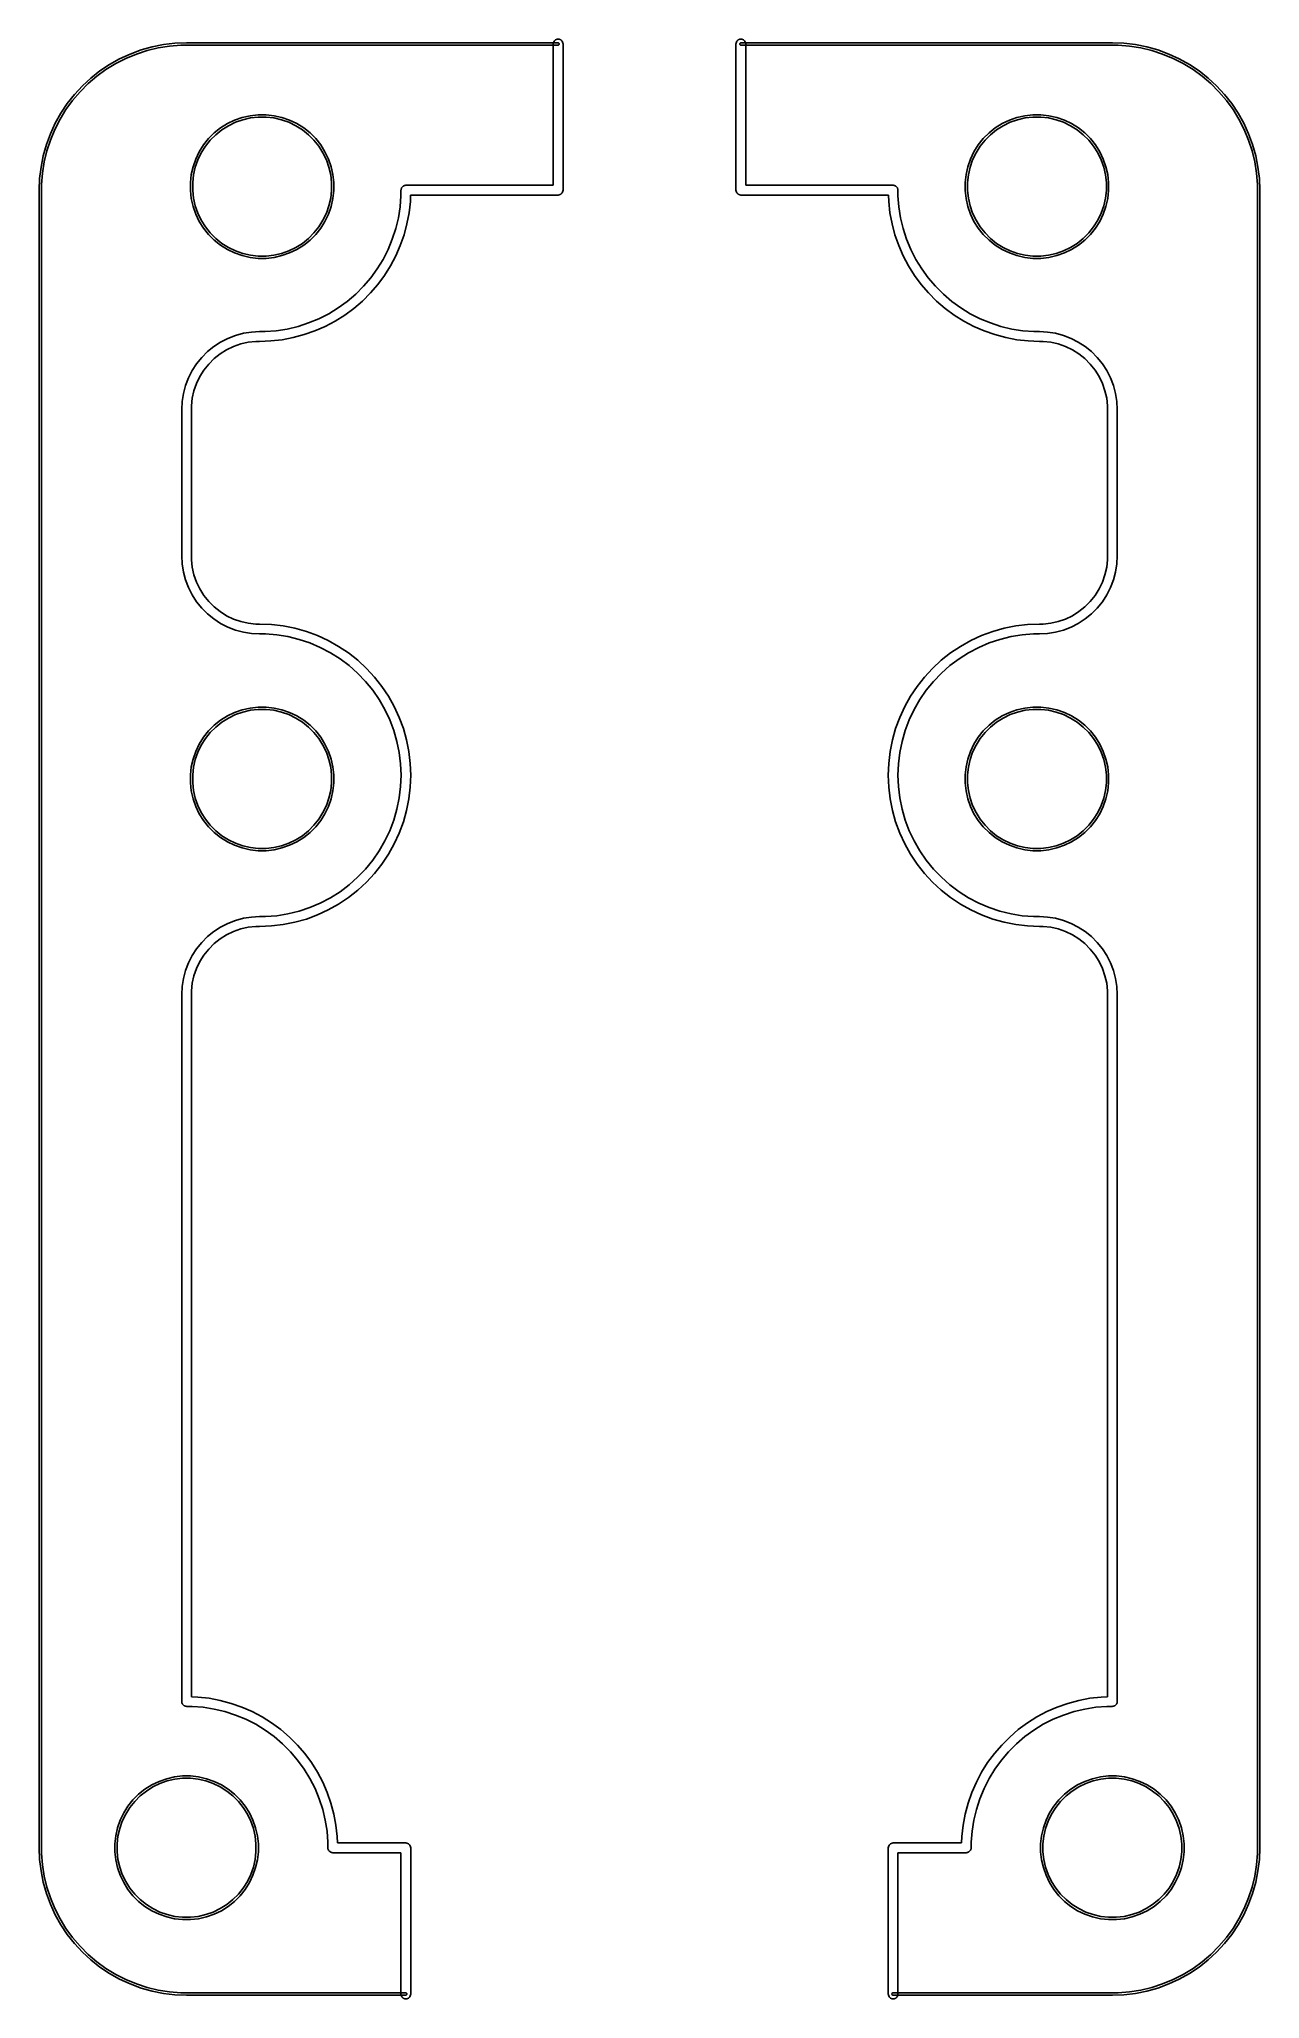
# Model space of a CAD drawing. Extents: x 4.72 to 6.69, y -4.34 to -1.17.
import ezdxf

# ---------------------------------------------------------------- set-up
doc = ezdxf.new("R2010")
doc.units = 0
doc.header["$MEASUREMENT"] = 0
doc.layers.add('BLACK', color=7, linetype='CONTINUOUS')

msp = doc.modelspace()

# ---------------------------------------------------------------- linework, layer by layer
at = {"layer": 'BLACK', "linetype": 'CONTINUOUS'}
for p, q in [((4.8525, -1.2051), (4.8695, -1.1973)), ((4.8795, -1.1974), (4.8625, -1.2044)), ((4.8695, -1.1973), (4.887, -1.1908)), ((4.897, -1.1917), (4.8795, -1.1974)), ((4.887, -1.1908), (4.905, -1.1857)), ((4.9149, -1.1874), (4.897, -1.1917)), ((4.905, -1.1857), (4.9234, -1.1821)), ((4.9331, -1.1845), (4.9149, -1.1874)), ((4.9234, -1.1821), (4.9419, -1.1799)), ((4.9514, -1.1831), (4.9331, -1.1845)), ((4.9419, -1.1799), (4.9606, -1.1791)), ((4.9606, -1.1831), (4.9514, -1.1831)), ((4.9606, -1.1791), (5.561, -1.1791)), ((5.561, -1.1831), (4.9606, -1.1831)), ((5.5531, -1.1811), (5.5533, -1.1796)), ((5.5531, -1.4094), (5.5531, -1.1811)), ((5.5533, -1.1796), (5.5545, -1.1767)), ((5.5545, -1.1767), (5.5566, -1.1746)), ((5.5566, -1.1746), (5.5595, -1.1734)), ((5.5595, -1.1734), (5.5626, -1.1734)), ((5.561, -1.1791), (5.5618, -1.1793)), ((5.5618, -1.1829), (5.561, -1.1831)), ((5.5618, -1.1793), (5.5628, -1.1803)), ((5.5628, -1.1819), (5.5618, -1.1829)), ((5.5626, -1.1734), (5.5654, -1.1746)), ((5.5628, -1.1803), (5.5628, -1.1819)), ((5.5654, -1.1746), (5.5676, -1.1767)), ((5.5676, -1.1767), (5.5687, -1.1796)), ((5.5687, -1.1796), (5.5689, -1.1811)), ((5.5689, -1.1811), (5.5689, -1.4173)), ((5.8484, -1.1811), (5.8486, -1.1796)), ((5.8484, -1.4173), (5.8484, -1.1811)), ((5.8486, -1.1796), (5.8498, -1.1767)), ((5.8498, -1.1767), (5.8519, -1.1746)), ((5.8519, -1.1746), (5.8548, -1.1734)), ((5.8545, -1.1803), (5.8555, -1.1793)), ((5.8545, -1.1819), (5.8545, -1.1803)), ((5.8555, -1.1829), (5.8545, -1.1819)), ((5.8548, -1.1734), (5.8578, -1.1734)), ((5.8555, -1.1793), (5.8563, -1.1791)), ((5.8563, -1.1831), (5.8555, -1.1829)), ((5.8563, -1.1791), (6.4567, -1.1791)), ((6.4567, -1.1831), (5.8563, -1.1831)), ((5.8578, -1.1734), (5.8607, -1.1746)), ((5.8607, -1.1746), (5.8628, -1.1767)), ((5.8628, -1.1767), (5.864, -1.1796)), ((5.864, -1.1796), (5.8642, -1.1811)), ((5.8642, -1.1811), (5.8642, -1.4094)), ((6.4567, -1.1791), (6.4754, -1.1799)), ((6.4659, -1.1831), (6.4567, -1.1831)), ((6.4842, -1.1845), (6.4659, -1.1831)), ((6.4754, -1.1799), (6.494, -1.1821)), ((6.5024, -1.1874), (6.4842, -1.1845)), ((6.494, -1.1821), (6.5123, -1.1857)), ((6.5203, -1.1917), (6.5024, -1.1874)), ((6.5123, -1.1857), (6.5303, -1.1908)), ((6.5378, -1.1974), (6.5203, -1.1917)), ((6.5303, -1.1908), (6.5478, -1.1973)), ((6.5548, -1.2044), (6.5378, -1.1974)), ((6.5478, -1.1973), (6.5648, -1.2051)), ((4.8155, -1.2332), (4.8015, -1.2452)), ((4.8059, -1.2362), (4.8206, -1.2246)), ((4.8304, -1.2224), (4.8155, -1.2332)), ((4.8206, -1.2246), (4.8362, -1.2142)), ((4.8461, -1.2128), (4.8304, -1.2224)), ((4.8362, -1.2142), (4.8525, -1.2051)), ((4.8625, -1.2044), (4.8461, -1.2128)), ((6.5712, -1.2128), (6.5548, -1.2044)), ((6.5648, -1.2051), (6.5811, -1.2142)), ((6.5869, -1.2224), (6.5712, -1.2128)), ((6.5811, -1.2142), (6.5967, -1.2246)), ((6.6018, -1.2332), (6.5869, -1.2224)), ((6.5967, -1.2246), (6.6114, -1.2362)), ((6.6158, -1.2452), (6.6018, -1.2332)), ((4.7679, -1.2773), (4.7795, -1.2626)), ((4.7885, -1.2582), (4.7765, -1.2722)), ((4.7795, -1.2626), (4.7922, -1.2489)), ((4.8015, -1.2452), (4.7885, -1.2582)), ((4.7922, -1.2489), (4.8059, -1.2362)), ((6.6114, -1.2362), (6.6251, -1.2489)), ((6.6288, -1.2582), (6.6158, -1.2452)), ((6.6251, -1.2489), (6.6378, -1.2626)), ((6.6408, -1.2722), (6.6288, -1.2582)), ((6.6378, -1.2626), (6.6494, -1.2773)), ((4.7484, -1.3092), (4.7575, -1.2929)), ((4.7657, -1.2871), (4.7561, -1.3028)), ((4.7575, -1.2929), (4.7679, -1.2773)), ((4.7765, -1.2722), (4.7657, -1.2871)), ((5.0505, -1.2998), (5.0632, -1.2969)), ((5.0632, -1.2969), (5.0762, -1.2955)), ((5.0762, -1.2955), (5.0892, -1.2955)), ((5.0892, -1.2955), (5.1021, -1.2969)), ((5.1021, -1.2969), (5.1148, -1.2998)), ((6.3025, -1.2998), (6.3152, -1.2969)), ((6.3152, -1.2969), (6.3281, -1.2955)), ((6.3281, -1.2955), (6.3412, -1.2955)), ((6.3412, -1.2955), (6.3541, -1.2969)), ((6.3541, -1.2969), (6.3668, -1.2998)), ((6.6516, -1.2871), (6.6408, -1.2722)), ((6.6494, -1.2773), (6.6598, -1.2929)), ((6.6612, -1.3028), (6.6516, -1.2871)), ((6.6598, -1.2929), (6.6689, -1.3092)), ((4.7341, -1.3437), (4.7406, -1.3262)), ((4.7406, -1.3262), (4.7484, -1.3092)), ((4.7477, -1.3192), (4.7407, -1.3362)), ((4.7561, -1.3028), (4.7477, -1.3192)), ((4.9961, -1.334), (5.0053, -1.3248)), ((5.0078, -1.3276), (4.9989, -1.3365)), ((5.0053, -1.3248), (5.0155, -1.3167)), ((5.0176, -1.3198), (5.0078, -1.3276)), ((5.0155, -1.3167), (5.0265, -1.3098)), ((5.0283, -1.3131), (5.0176, -1.3198)), ((5.0265, -1.3098), (5.0382, -1.3041)), ((5.0397, -1.3076), (5.0283, -1.3131)), ((5.0382, -1.3041), (5.0505, -1.2998)), ((5.0516, -1.3034), (5.0397, -1.3076)), ((5.0639, -1.3006), (5.0516, -1.3034)), ((5.0764, -1.2992), (5.0639, -1.3006)), ((5.089, -1.2992), (5.0764, -1.2992)), ((5.1015, -1.3006), (5.089, -1.2992)), ((5.1138, -1.3034), (5.1015, -1.3006)), ((5.1257, -1.3076), (5.1138, -1.3034)), ((5.1148, -1.2998), (5.1271, -1.3041)), ((5.137, -1.3131), (5.1257, -1.3076)), ((5.1271, -1.3041), (5.1389, -1.3098)), ((5.1477, -1.3198), (5.137, -1.3131)), ((5.1389, -1.3098), (5.1499, -1.3167)), ((5.1576, -1.3276), (5.1477, -1.3198)), ((5.1499, -1.3167), (5.1601, -1.3248)), ((5.1665, -1.3365), (5.1576, -1.3276)), ((5.1601, -1.3248), (5.1693, -1.334)), ((6.248, -1.334), (6.2573, -1.3248)), ((6.2598, -1.3276), (6.2508, -1.3365)), ((6.2573, -1.3248), (6.2674, -1.3167)), ((6.2696, -1.3198), (6.2598, -1.3276)), ((6.2674, -1.3167), (6.2785, -1.3098)), ((6.2803, -1.3131), (6.2696, -1.3198)), ((6.2785, -1.3098), (6.2902, -1.3041)), ((6.2916, -1.3076), (6.2803, -1.3131)), ((6.2902, -1.3041), (6.3025, -1.2998)), ((6.3035, -1.3034), (6.2916, -1.3076)), ((6.3158, -1.3006), (6.3035, -1.3034)), ((6.3283, -1.2992), (6.3158, -1.3006)), ((6.3409, -1.2992), (6.3283, -1.2992)), ((6.3535, -1.3006), (6.3409, -1.2992)), ((6.3658, -1.3034), (6.3535, -1.3006)), ((6.3777, -1.3076), (6.3658, -1.3034)), ((6.3668, -1.2998), (6.3791, -1.3041)), ((6.389, -1.3131), (6.3777, -1.3076)), ((6.3791, -1.3041), (6.3908, -1.3098)), ((6.3997, -1.3198), (6.389, -1.3131)), ((6.3908, -1.3098), (6.4019, -1.3167)), ((6.4095, -1.3276), (6.3997, -1.3198)), ((6.4019, -1.3167), (6.412, -1.3248)), ((6.4184, -1.3365), (6.4095, -1.3276)), ((6.412, -1.3248), (6.4212, -1.334)), ((6.6696, -1.3192), (6.6612, -1.3028)), ((6.6689, -1.3092), (6.6768, -1.3262)), ((6.6766, -1.3362), (6.6696, -1.3192)), ((6.6768, -1.3262), (6.6832, -1.3437)), ((4.729, -1.3617), (4.7341, -1.3437)), ((4.735, -1.3537), (4.7307, -1.3716)), ((4.7407, -1.3362), (4.735, -1.3537)), ((4.9754, -1.367), (4.981, -1.3552)), ((4.9843, -1.3571), (4.9789, -1.3684)), ((4.981, -1.3552), (4.988, -1.3442)), ((4.991, -1.3464), (4.9843, -1.3571)), ((4.988, -1.3442), (4.9961, -1.334)), ((4.9989, -1.3365), (4.991, -1.3464)), ((5.1743, -1.3464), (5.1665, -1.3365)), ((5.1693, -1.334), (5.1774, -1.3442)), ((5.181, -1.3571), (5.1743, -1.3464)), ((5.1774, -1.3442), (5.1843, -1.3552)), ((5.1865, -1.3684), (5.181, -1.3571)), ((5.1843, -1.3552), (5.19, -1.367)), ((6.2273, -1.367), (6.233, -1.3552)), ((6.2363, -1.3571), (6.2308, -1.3684)), ((6.233, -1.3552), (6.2399, -1.3442)), ((6.243, -1.3464), (6.2363, -1.3571)), ((6.2399, -1.3442), (6.248, -1.334)), ((6.2508, -1.3365), (6.243, -1.3464)), ((6.4263, -1.3464), (6.4184, -1.3365)), ((6.4212, -1.334), (6.4294, -1.3442)), ((6.433, -1.3571), (6.4263, -1.3464)), ((6.4294, -1.3442), (6.4363, -1.3552)), ((6.4385, -1.3684), (6.433, -1.3571)), ((6.4363, -1.3552), (6.4419, -1.367)), ((6.6823, -1.3537), (6.6766, -1.3362)), ((6.6866, -1.3716), (6.6823, -1.3537)), ((6.6832, -1.3437), (6.6883, -1.3617)), ((4.7232, -1.3986), (4.7254, -1.3801)), ((4.7254, -1.3801), (4.729, -1.3617)), ((4.7278, -1.3898), (4.7264, -1.4081)), ((4.7307, -1.3716), (4.7278, -1.3898)), ((4.9667, -1.4049), (4.9682, -1.392)), ((4.9682, -1.392), (4.9711, -1.3793)), ((4.9719, -1.3926), (4.9705, -1.4051)), ((4.9711, -1.3793), (4.9754, -1.367)), ((4.9747, -1.3803), (4.9719, -1.3926)), ((4.9789, -1.3684), (4.9747, -1.3803)), ((5.1907, -1.3803), (5.1865, -1.3684)), ((5.19, -1.367), (5.1943, -1.3793)), ((5.1935, -1.3926), (5.1907, -1.3803)), ((5.1949, -1.4051), (5.1935, -1.3926)), ((5.1943, -1.3793), (5.1972, -1.392)), ((5.1972, -1.392), (5.1986, -1.4049)), ((6.2187, -1.4049), (6.2201, -1.392)), ((6.2201, -1.392), (6.223, -1.3793)), ((6.2239, -1.3926), (6.2224, -1.4051)), ((6.223, -1.3793), (6.2273, -1.367)), ((6.2267, -1.3803), (6.2239, -1.3926)), ((6.2308, -1.3684), (6.2267, -1.3803)), ((6.4426, -1.3803), (6.4385, -1.3684)), ((6.4419, -1.367), (6.4462, -1.3793)), ((6.4454, -1.3926), (6.4426, -1.3803)), ((6.4469, -1.4051), (6.4454, -1.3926)), ((6.4462, -1.3793), (6.4491, -1.392)), ((6.4491, -1.392), (6.4506, -1.4049)), ((6.6895, -1.3898), (6.6866, -1.3716)), ((6.6883, -1.3617), (6.6919, -1.3801)), ((6.6909, -1.4081), (6.6895, -1.3898)), ((6.6919, -1.3801), (6.6941, -1.3986)), ((4.7224, -1.4173), (4.7232, -1.3986)), ((4.7224, -4.0945), (4.7224, -1.4173)), ((4.7264, -1.4081), (4.7264, -1.4173)), ((4.7264, -1.4173), (4.7264, -4.0945)), ((4.9667, -1.4051), (4.9667, -1.4049)), ((4.9667, -1.4179), (4.9667, -1.4051)), ((4.9682, -1.4309), (4.9667, -1.4179)), ((4.9705, -1.4051), (4.9705, -1.4177)), ((4.9705, -1.4177), (4.9719, -1.4302)), ((5.1935, -1.4302), (5.1949, -1.4177)), ((5.1949, -1.4177), (5.1949, -1.4051)), ((5.1986, -1.4179), (5.1972, -1.4309)), ((5.1986, -1.4049), (5.1986, -1.4179)), ((5.3071, -1.4173), (5.3072, -1.4166)), ((5.3071, -1.4263), (5.3071, -1.4173)), ((5.3072, -1.4158), (5.3075, -1.4151)), ((5.3072, -1.4166), (5.3072, -1.4158)), ((5.3075, -1.4151), (5.3077, -1.4143)), ((5.3077, -1.4143), (5.3081, -1.4137)), ((5.3081, -1.4137), (5.3084, -1.4129)), ((5.3084, -1.4129), (5.309, -1.4124)), ((5.309, -1.4124), (5.3094, -1.4118)), ((5.3094, -1.4118), (5.31, -1.4113)), ((5.31, -1.4113), (5.3106, -1.4108)), ((5.3106, -1.4108), (5.3113, -1.4105)), ((5.3113, -1.4105), (5.3119, -1.41)), ((5.3119, -1.41), (5.3127, -1.4099)), ((5.3127, -1.4099), (5.3134, -1.4096)), ((5.3134, -1.4096), (5.315, -1.4094)), ((5.315, -1.4094), (5.315, -1.4094)), ((5.315, -1.4094), (5.315, -1.4094)), ((5.315, -1.4094), (5.5531, -1.4094)), ((5.5654, -1.4239), (5.5626, -1.425)), ((5.5676, -1.4217), (5.5654, -1.4239)), ((5.5687, -1.4189), (5.5676, -1.4217)), ((5.5689, -1.4173), (5.5687, -1.4189)), ((5.8486, -1.4189), (5.8484, -1.4173)), ((5.8498, -1.4217), (5.8486, -1.4189)), ((5.8486, -1.4189), (5.8486, -1.4189)), ((5.8519, -1.4239), (5.8498, -1.4217)), ((5.8548, -1.425), (5.8519, -1.4239)), ((5.8642, -1.4094), (6.1024, -1.4094)), ((6.1024, -1.4094), (6.1039, -1.4096)), ((6.1039, -1.4096), (6.1046, -1.4099)), ((6.1046, -1.4099), (6.1054, -1.41)), ((6.1054, -1.41), (6.106, -1.4105)), ((6.106, -1.4105), (6.1067, -1.4108)), ((6.1067, -1.4108), (6.1073, -1.4113)), ((6.1073, -1.4113), (6.1079, -1.4118)), ((6.1079, -1.4118), (6.1084, -1.4124)), ((6.1084, -1.4124), (6.1089, -1.4129)), ((6.1089, -1.4129), (6.1092, -1.4137)), ((6.1092, -1.4137), (6.1096, -1.4143)), ((6.1096, -1.4143), (6.1098, -1.4151)), ((6.1098, -1.4151), (6.1101, -1.4158)), ((6.1101, -1.4158), (6.1101, -1.4166)), ((6.1101, -1.4166), (6.1102, -1.4173)), ((6.1102, -1.4173), (6.1102, -1.4173)), ((6.1102, -1.4173), (6.1102, -1.4263)), ((6.2187, -1.4051), (6.2187, -1.4049)), ((6.2187, -1.4179), (6.2187, -1.4051)), ((6.2201, -1.4309), (6.2187, -1.4179)), ((6.2224, -1.4051), (6.2224, -1.4177)), ((6.2224, -1.4177), (6.2239, -1.4302)), ((6.4454, -1.4302), (6.4469, -1.4177)), ((6.4469, -1.4177), (6.4469, -1.4051)), ((6.4506, -1.4179), (6.4491, -1.4309)), ((6.4506, -1.4049), (6.4506, -1.4179)), ((6.6909, -1.4173), (6.6909, -1.4081)), ((6.6909, -4.0945), (6.6909, -1.4173)), ((6.6909, -1.4173), (6.6909, -1.4173)), ((6.6909, -1.4173), (6.6909, -1.4173)), ((6.6909, -1.4173), (6.6909, -1.4173)), ((6.6941, -1.3986), (6.6949, -1.4173)), ((6.6949, -1.4173), (6.6949, -1.4173)), ((6.6949, -1.4173), (6.6949, -4.0945)), ((4.9711, -1.4436), (4.9682, -1.4309)), ((4.9754, -1.4559), (4.9711, -1.4436)), ((4.9719, -1.4302), (4.9747, -1.4425)), ((4.9747, -1.4425), (4.9789, -1.4544)), ((4.981, -1.4676), (4.9754, -1.4559)), ((4.9789, -1.4544), (4.9843, -1.4658)), ((5.181, -1.4658), (5.1865, -1.4544)), ((5.19, -1.4559), (5.1843, -1.4676)), ((5.1865, -1.4544), (5.1907, -1.4425)), ((5.1943, -1.4436), (5.19, -1.4559)), ((5.1907, -1.4425), (5.1935, -1.4302)), ((5.1972, -1.4309), (5.1943, -1.4436)), ((5.3029, -1.4619), (5.3057, -1.4442)), ((5.3057, -1.4442), (5.3071, -1.4263)), ((5.3201, -1.4537), (5.3167, -1.4716)), ((5.3222, -1.4356), (5.3201, -1.4537)), ((5.3225, -1.4252), (5.3222, -1.4356)), ((5.561, -1.4252), (5.3225, -1.4252)), ((5.5626, -1.425), (5.561, -1.4252)), ((5.8563, -1.4252), (5.8548, -1.425)), ((6.0948, -1.4252), (5.8563, -1.4252)), ((6.0952, -1.4356), (6.0948, -1.4252)), ((6.0972, -1.4537), (6.0952, -1.4356)), ((6.1006, -1.4716), (6.0972, -1.4537)), ((6.1102, -1.4263), (6.1116, -1.4442)), ((6.1116, -1.4442), (6.1145, -1.4619)), ((6.223, -1.4436), (6.2201, -1.4309)), ((6.2273, -1.4559), (6.223, -1.4436)), ((6.2239, -1.4302), (6.2267, -1.4425)), ((6.2267, -1.4425), (6.2308, -1.4544)), ((6.233, -1.4676), (6.2273, -1.4559)), ((6.2308, -1.4544), (6.2363, -1.4658)), ((6.433, -1.4658), (6.4385, -1.4544)), ((6.4419, -1.4559), (6.4363, -1.4676)), ((6.4385, -1.4544), (6.4426, -1.4425)), ((6.4462, -1.4436), (6.4419, -1.4559)), ((6.4426, -1.4425), (6.4454, -1.4302)), ((6.4491, -1.4309), (6.4462, -1.4436)), ((4.988, -1.4786), (4.981, -1.4676)), ((4.9843, -1.4658), (4.991, -1.4764)), ((4.9961, -1.4888), (4.988, -1.4786)), ((4.991, -1.4764), (4.9989, -1.4863)), ((4.9989, -1.4863), (5.0078, -1.4952)), ((5.1576, -1.4952), (5.1665, -1.4863)), ((5.1665, -1.4863), (5.1743, -1.4764)), ((5.1774, -1.4786), (5.1693, -1.4888)), ((5.1743, -1.4764), (5.181, -1.4658)), ((5.1843, -1.4676), (5.1774, -1.4786)), ((5.2931, -1.4964), (5.2987, -1.4794)), ((5.2987, -1.4794), (5.3029, -1.4619)), ((5.3167, -1.4716), (5.312, -1.4893)), ((6.1053, -1.4893), (6.1006, -1.4716)), ((6.1145, -1.4619), (6.1186, -1.4794)), ((6.1186, -1.4794), (6.1242, -1.4964)), ((6.2399, -1.4786), (6.233, -1.4676)), ((6.2363, -1.4658), (6.243, -1.4764)), ((6.248, -1.4888), (6.2399, -1.4786)), ((6.243, -1.4764), (6.2508, -1.4863)), ((6.2508, -1.4863), (6.2598, -1.4952)), ((6.4095, -1.4952), (6.4184, -1.4863)), ((6.4184, -1.4863), (6.4263, -1.4764)), ((6.4294, -1.4786), (6.4212, -1.4888)), ((6.4263, -1.4764), (6.433, -1.4658)), ((6.4363, -1.4676), (6.4294, -1.4786)), ((5.0053, -1.498), (4.9961, -1.4888)), ((5.0155, -1.5061), (5.0053, -1.498)), ((5.0078, -1.4952), (5.0176, -1.5031)), ((5.0265, -1.5131), (5.0155, -1.5061)), ((5.0176, -1.5031), (5.0283, -1.5098)), ((5.0382, -1.5187), (5.0265, -1.5131)), ((5.0283, -1.5098), (5.0397, -1.5152)), ((5.0505, -1.523), (5.0382, -1.5187)), ((5.0397, -1.5152), (5.0516, -1.5194)), ((5.1138, -1.5194), (5.1257, -1.5152)), ((5.1271, -1.5187), (5.1148, -1.523)), ((5.1257, -1.5152), (5.137, -1.5098)), ((5.1389, -1.5131), (5.1271, -1.5187)), ((5.137, -1.5098), (5.1477, -1.5031)), ((5.1499, -1.5061), (5.1389, -1.5131)), ((5.1477, -1.5031), (5.1576, -1.4952)), ((5.1601, -1.498), (5.1499, -1.5061)), ((5.1693, -1.4888), (5.1601, -1.498)), ((5.2781, -1.529), (5.2863, -1.513)), ((5.2863, -1.513), (5.2931, -1.4964)), ((5.306, -1.5065), (5.2987, -1.5232)), ((5.312, -1.4893), (5.306, -1.5065)), ((6.1114, -1.5065), (6.1053, -1.4893)), ((6.1187, -1.5232), (6.1114, -1.5065)), ((6.1242, -1.4964), (6.1311, -1.513)), ((6.1311, -1.513), (6.1392, -1.529)), ((6.2573, -1.498), (6.248, -1.4888)), ((6.2674, -1.5061), (6.2573, -1.498)), ((6.2598, -1.4952), (6.2696, -1.5031)), ((6.2785, -1.5131), (6.2674, -1.5061)), ((6.2696, -1.5031), (6.2803, -1.5098)), ((6.2902, -1.5187), (6.2785, -1.5131)), ((6.2803, -1.5098), (6.2916, -1.5152)), ((6.3025, -1.523), (6.2902, -1.5187)), ((6.2916, -1.5152), (6.3035, -1.5194)), ((6.3658, -1.5194), (6.3777, -1.5152)), ((6.3791, -1.5187), (6.3668, -1.523)), ((6.3777, -1.5152), (6.389, -1.5098)), ((6.3908, -1.5131), (6.3791, -1.5187)), ((6.389, -1.5098), (6.3997, -1.5031)), ((6.4019, -1.5061), (6.3908, -1.5131)), ((6.3997, -1.5031), (6.4095, -1.4952)), ((6.412, -1.498), (6.4019, -1.5061)), ((6.4212, -1.4888), (6.412, -1.498)), ((5.0632, -1.5259), (5.0505, -1.523)), ((5.0516, -1.5194), (5.0639, -1.5222)), ((5.0762, -1.5274), (5.0632, -1.5259)), ((5.0639, -1.5222), (5.0764, -1.5236)), ((5.0892, -1.5274), (5.0762, -1.5274)), ((5.0764, -1.5236), (5.089, -1.5236)), ((5.089, -1.5236), (5.1015, -1.5222)), ((5.1021, -1.5259), (5.0892, -1.5274)), ((5.1015, -1.5222), (5.1138, -1.5194)), ((5.1148, -1.523), (5.1021, -1.5259)), ((5.2582, -1.5588), (5.2687, -1.5443)), ((5.2687, -1.5443), (5.2781, -1.529)), ((5.2901, -1.5394), (5.2804, -1.5548)), ((5.2987, -1.5232), (5.2901, -1.5394)), ((6.1272, -1.5394), (6.1187, -1.5232)), ((6.1369, -1.5548), (6.1272, -1.5394)), ((6.1392, -1.529), (6.1486, -1.5443)), ((6.1486, -1.5443), (6.1591, -1.5588)), ((6.3152, -1.5259), (6.3025, -1.523)), ((6.3035, -1.5194), (6.3158, -1.5222)), ((6.3281, -1.5274), (6.3152, -1.5259)), ((6.3158, -1.5222), (6.3283, -1.5236)), ((6.3412, -1.5274), (6.3281, -1.5274)), ((6.3283, -1.5236), (6.3409, -1.5236)), ((6.3409, -1.5236), (6.3535, -1.5222)), ((6.3541, -1.5259), (6.3412, -1.5274)), ((6.3535, -1.5222), (6.3658, -1.5194)), ((6.3668, -1.523), (6.3541, -1.5259)), ((5.2339, -1.5851), (5.2465, -1.5724)), ((5.2465, -1.5724), (5.2582, -1.5588)), ((5.2696, -1.5695), (5.2577, -1.5833)), ((5.2804, -1.5548), (5.2696, -1.5695)), ((6.1477, -1.5695), (6.1369, -1.5548)), ((6.1596, -1.5833), (6.1477, -1.5695)), ((6.1591, -1.5588), (6.1708, -1.5724)), ((6.1708, -1.5724), (6.1835, -1.5851)), ((5.1904, -1.6167), (5.2057, -1.6073)), ((5.2057, -1.6073), (5.2202, -1.5968)), ((5.2309, -1.6082), (5.2162, -1.619)), ((5.2202, -1.5968), (5.2339, -1.5851)), ((5.2448, -1.5963), (5.2309, -1.6082)), ((5.2577, -1.5833), (5.2448, -1.5963)), ((6.1726, -1.5963), (6.1596, -1.5833)), ((6.1864, -1.6082), (6.1726, -1.5963)), ((6.1835, -1.5851), (6.1971, -1.5968)), ((6.2011, -1.619), (6.1864, -1.6082)), ((6.1971, -1.5968), (6.2116, -1.6073)), ((6.2116, -1.6073), (6.2269, -1.6167)), ((5.0656, -1.6464), (5.0787, -1.6457)), ((5.0787, -1.6457), (5.0877, -1.6457)), ((5.0877, -1.6457), (5.1056, -1.6443)), ((5.1056, -1.6443), (5.1233, -1.6415)), ((5.1233, -1.6415), (5.1408, -1.6373)), ((5.1408, -1.6373), (5.1578, -1.6317)), ((5.1679, -1.6445), (5.1507, -1.6506)), ((5.1578, -1.6317), (5.1744, -1.6249)), ((5.1846, -1.6372), (5.1679, -1.6445)), ((5.1744, -1.6249), (5.1904, -1.6167)), ((5.2008, -1.6287), (5.1846, -1.6372)), ((5.2162, -1.619), (5.2008, -1.6287)), ((6.2165, -1.6287), (6.2011, -1.619)), ((6.2327, -1.6372), (6.2165, -1.6287)), ((6.2269, -1.6167), (6.2429, -1.6249)), ((6.2494, -1.6445), (6.2327, -1.6372)), ((6.2429, -1.6249), (6.2595, -1.6317)), ((6.2666, -1.6506), (6.2494, -1.6445)), ((6.2595, -1.6317), (6.2766, -1.6373)), ((6.2766, -1.6373), (6.294, -1.6415)), ((6.294, -1.6415), (6.3117, -1.6443)), ((6.3117, -1.6443), (6.3296, -1.6457)), ((6.3296, -1.6457), (6.3386, -1.6457)), ((6.3386, -1.6457), (6.3518, -1.6464)), ((4.9944, -1.678), (5.0047, -1.6697)), ((5.0047, -1.6697), (5.0157, -1.6625)), ((5.0253, -1.675), (5.0148, -1.6816)), ((5.0157, -1.6625), (5.0275, -1.6566)), ((5.0365, -1.6696), (5.0253, -1.675)), ((5.0275, -1.6566), (5.0398, -1.6518)), ((5.0482, -1.6656), (5.0365, -1.6696)), ((5.0398, -1.6518), (5.0525, -1.6484)), ((5.0602, -1.6628), (5.0482, -1.6656)), ((5.0525, -1.6484), (5.0656, -1.6464)), ((5.0725, -1.6614), (5.0602, -1.6628)), ((5.0787, -1.6614), (5.0725, -1.6614)), ((5.097, -1.6607), (5.0787, -1.6614)), ((5.1151, -1.6587), (5.097, -1.6607)), ((5.1331, -1.6553), (5.1151, -1.6587)), ((5.1507, -1.6506), (5.1331, -1.6553)), ((6.2843, -1.6553), (6.2666, -1.6506)), ((6.3022, -1.6587), (6.2843, -1.6553)), ((6.3203, -1.6607), (6.3022, -1.6587)), ((6.3386, -1.6614), (6.3203, -1.6607)), ((6.3448, -1.6614), (6.3386, -1.6614)), ((6.3571, -1.6628), (6.3448, -1.6614)), ((6.3518, -1.6464), (6.3648, -1.6484)), ((6.3691, -1.6656), (6.3571, -1.6628)), ((6.3648, -1.6484), (6.3775, -1.6518)), ((6.3808, -1.6696), (6.3691, -1.6656)), ((6.3775, -1.6518), (6.3898, -1.6566)), ((6.392, -1.675), (6.3808, -1.6696)), ((6.3898, -1.6566), (6.4016, -1.6625)), ((6.4025, -1.6816), (6.392, -1.675)), ((6.4016, -1.6625), (6.4126, -1.6697)), ((6.4126, -1.6697), (6.4229, -1.678)), ((4.9636, -1.7204), (4.9696, -1.7087)), ((4.9696, -1.7087), (4.9768, -1.6976)), ((4.9768, -1.6976), (4.9851, -1.6874)), ((4.9887, -1.7078), (4.9821, -1.7182)), ((4.9851, -1.6874), (4.9944, -1.678)), ((4.9964, -1.6981), (4.9887, -1.7078)), ((5.0052, -1.6893), (4.9964, -1.6981)), ((5.0148, -1.6816), (5.0052, -1.6893)), ((6.4122, -1.6893), (6.4025, -1.6816)), ((6.4209, -1.6981), (6.4122, -1.6893)), ((6.4286, -1.7078), (6.4209, -1.6981)), ((6.4229, -1.678), (6.4322, -1.6874)), ((6.4352, -1.7182), (6.4286, -1.7078)), ((6.4322, -1.6874), (6.4405, -1.6976)), ((6.4405, -1.6976), (6.4477, -1.7087)), ((6.4477, -1.7087), (6.4537, -1.7204)), ((4.9555, -1.7455), (4.9589, -1.7327)), ((4.9589, -1.7327), (4.9636, -1.7204)), ((4.9767, -1.7294), (4.9726, -1.7411)), ((4.9821, -1.7182), (4.9767, -1.7294)), ((6.4406, -1.7294), (6.4352, -1.7182)), ((6.4447, -1.7411), (6.4406, -1.7294)), ((6.4537, -1.7204), (6.4584, -1.7327)), ((6.4584, -1.7327), (6.4618, -1.7455)), ((4.9528, -1.7717), (4.9534, -1.7585)), ((4.9528, -2.0079), (4.9528, -1.7717)), ((4.9534, -1.7585), (4.9555, -1.7455)), ((4.9699, -1.7532), (4.9685, -1.7655)), ((4.9685, -1.7655), (4.9685, -1.7717)), ((4.9685, -1.7717), (4.9685, -2.0079)), ((4.9726, -1.7411), (4.9699, -1.7532)), ((6.4474, -1.7532), (6.4447, -1.7411)), ((6.4488, -1.7655), (6.4474, -1.7532)), ((6.4488, -1.7717), (6.4488, -1.7655)), ((6.4488, -2.0079), (6.4488, -1.7717)), ((6.4488, -1.7717), (6.4488, -1.7717)), ((6.4618, -1.7455), (6.4639, -1.7585)), ((6.4639, -1.7585), (6.4646, -1.7717)), ((6.4646, -1.7717), (6.4646, -1.7717)), ((6.4646, -1.7717), (6.4646, -2.0079)), ((4.9534, -2.021), (4.9528, -2.0079)), ((4.9528, -2.0079), (4.9528, -2.0079)), ((4.9555, -2.0341), (4.9534, -2.021)), ((4.9685, -2.0079), (4.9685, -2.0079)), ((4.9685, -2.0079), (4.9685, -2.0141)), ((4.9685, -2.0141), (4.9699, -2.0264)), ((6.4474, -2.0264), (6.4488, -2.0141)), ((6.4488, -2.0141), (6.4488, -2.0079)), ((6.4639, -2.021), (6.4618, -2.0341)), ((6.4646, -2.0079), (6.4639, -2.021)), ((4.9589, -2.0468), (4.9555, -2.0341)), ((4.9636, -2.0591), (4.9589, -2.0468)), ((4.9699, -2.0264), (4.9726, -2.0384)), ((4.9726, -2.0384), (4.9767, -2.0501)), ((4.9767, -2.0501), (4.9821, -2.0613)), ((6.4352, -2.0613), (6.4406, -2.0501)), ((6.4406, -2.0501), (6.4447, -2.0384)), ((6.4447, -2.0384), (6.4474, -2.0264)), ((6.4584, -2.0468), (6.4537, -2.0591)), ((6.4618, -2.0341), (6.4584, -2.0468)), ((4.9696, -2.0709), (4.9636, -2.0591)), ((4.9768, -2.0819), (4.9696, -2.0709)), ((4.9851, -2.0922), (4.9768, -2.0819)), ((4.9821, -2.0613), (4.9887, -2.0718)), ((4.9887, -2.0718), (4.9964, -2.0814)), ((4.9964, -2.0814), (5.0052, -2.0902)), ((6.4122, -2.0902), (6.4209, -2.0814)), ((6.4209, -2.0814), (6.4286, -2.0718)), ((6.4286, -2.0718), (6.4352, -2.0613)), ((6.4405, -2.0819), (6.4322, -2.0922)), ((6.4477, -2.0709), (6.4405, -2.0819)), ((6.4537, -2.0591), (6.4477, -2.0709)), ((4.9944, -2.1015), (4.9851, -2.0922)), ((5.0047, -2.1098), (4.9944, -2.1015)), ((5.0157, -2.117), (5.0047, -2.1098)), ((5.0052, -2.0902), (5.0148, -2.0979)), ((5.0148, -2.0979), (5.0253, -2.1045)), ((5.0275, -2.123), (5.0157, -2.117)), ((5.0253, -2.1045), (5.0365, -2.1099)), ((5.0365, -2.1099), (5.0482, -2.114)), ((5.0482, -2.114), (5.0602, -2.1167)), ((5.0602, -2.1167), (5.0725, -2.1181)), ((5.0725, -2.1181), (5.0787, -2.1181)), ((5.0787, -2.1181), (5.0979, -2.1189)), ((5.0979, -2.1189), (5.1169, -2.1211)), ((6.3004, -2.1211), (6.3194, -2.1189)), ((6.3194, -2.1189), (6.3386, -2.1181)), ((6.3386, -2.1181), (6.3386, -2.1181)), ((6.3386, -2.1181), (6.3448, -2.1181)), ((6.3448, -2.1181), (6.3571, -2.1167)), ((6.3571, -2.1167), (6.3691, -2.114)), ((6.3691, -2.114), (6.3808, -2.1099)), ((6.3808, -2.1099), (6.392, -2.1045)), ((6.4016, -2.117), (6.3898, -2.123)), ((6.392, -2.1045), (6.4025, -2.0979)), ((6.4126, -2.1098), (6.4016, -2.117)), ((6.4025, -2.0979), (6.4122, -2.0902)), ((6.4229, -2.1015), (6.4126, -2.1098)), ((6.4322, -2.0922), (6.4229, -2.1015)), ((5.0398, -2.1277), (5.0275, -2.123)), ((5.0525, -2.1311), (5.0398, -2.1277)), ((5.0656, -2.1332), (5.0525, -2.1311)), ((5.0787, -2.1339), (5.0656, -2.1332)), ((5.0879, -2.1339), (5.0787, -2.1339)), ((5.1063, -2.1353), (5.0879, -2.1339)), ((5.1245, -2.1383), (5.1063, -2.1353)), ((5.1169, -2.1211), (5.1357, -2.1249)), ((5.1423, -2.1427), (5.1245, -2.1383)), ((5.1357, -2.1249), (5.1542, -2.1301)), ((5.1598, -2.1485), (5.1423, -2.1427)), ((5.1542, -2.1301), (5.1722, -2.1367)), ((5.1767, -2.1557), (5.1598, -2.1485)), ((5.1722, -2.1367), (5.1896, -2.1447)), ((5.1896, -2.1447), (5.2063, -2.1541)), ((6.211, -2.1541), (6.2278, -2.1447)), ((6.2278, -2.1447), (6.2452, -2.1367)), ((6.2575, -2.1485), (6.2406, -2.1557)), ((6.2452, -2.1367), (6.2632, -2.1301)), ((6.275, -2.1427), (6.2575, -2.1485)), ((6.2632, -2.1301), (6.2816, -2.1249)), ((6.2929, -2.1383), (6.275, -2.1427)), ((6.2816, -2.1249), (6.3004, -2.1211)), ((6.311, -2.1353), (6.2929, -2.1383)), ((6.3294, -2.1339), (6.311, -2.1353)), ((6.3386, -2.1339), (6.3294, -2.1339)), ((6.3518, -2.1332), (6.3386, -2.1339)), ((6.3386, -2.1339), (6.3386, -2.1339)), ((6.3648, -2.1311), (6.3518, -2.1332)), ((6.3775, -2.1277), (6.3648, -2.1311)), ((6.3898, -2.123), (6.3775, -2.1277)), ((5.193, -2.1643), (5.1767, -2.1557)), ((5.2086, -2.1741), (5.193, -2.1643)), ((5.2063, -2.1541), (5.2222, -2.1647)), ((5.2233, -2.1852), (5.2086, -2.1741)), ((5.2222, -2.1647), (5.2373, -2.1766)), ((5.2373, -2.1766), (5.2513, -2.1896)), ((6.166, -2.1896), (6.1801, -2.1766)), ((6.1801, -2.1766), (6.1951, -2.1647)), ((6.2088, -2.1741), (6.194, -2.1852)), ((6.1951, -2.1647), (6.211, -2.1541)), ((6.2243, -2.1643), (6.2088, -2.1741)), ((6.2406, -2.1557), (6.2243, -2.1643)), ((5.237, -2.1974), (5.2233, -2.1852)), ((5.2498, -2.2107), (5.237, -2.1974)), ((5.2614, -2.2249), (5.2498, -2.2107)), ((5.2513, -2.1896), (5.2644, -2.2037)), ((5.2644, -2.2037), (5.2762, -2.2187)), ((6.1411, -2.2187), (6.153, -2.2037)), ((6.153, -2.2037), (6.166, -2.1896)), ((6.1675, -2.2107), (6.1559, -2.2249)), ((6.1803, -2.1974), (6.1675, -2.2107)), ((6.194, -2.1852), (6.1803, -2.1974)), ((5.2719, -2.2401), (5.2614, -2.2249)), ((5.2811, -2.256), (5.2719, -2.2401)), ((5.2762, -2.2187), (5.2869, -2.2347)), ((5.2869, -2.2347), (5.2962, -2.2514)), ((6.1211, -2.2514), (6.1305, -2.2347)), ((6.1305, -2.2347), (6.1411, -2.2187)), ((6.1454, -2.2401), (6.1362, -2.256)), ((6.1559, -2.2249), (6.1454, -2.2401)), ((5.0053, -2.2815), (5.0155, -2.2734)), ((5.0176, -2.2765), (5.0078, -2.2843)), ((5.0155, -2.2734), (5.0265, -2.2665)), ((5.0283, -2.2698), (5.0176, -2.2765)), ((5.0265, -2.2665), (5.0382, -2.2608)), ((5.0397, -2.2643), (5.0283, -2.2698)), ((5.0382, -2.2608), (5.0505, -2.2565)), ((5.0516, -2.2601), (5.0397, -2.2643)), ((5.0505, -2.2565), (5.0632, -2.2536)), ((5.0639, -2.2573), (5.0516, -2.2601)), ((5.0632, -2.2536), (5.0762, -2.2522)), ((5.0764, -2.2559), (5.0639, -2.2573)), ((5.0762, -2.2522), (5.0892, -2.2522)), ((5.089, -2.2559), (5.0764, -2.2559)), ((5.1015, -2.2573), (5.089, -2.2559)), ((5.0892, -2.2522), (5.1021, -2.2536)), ((5.1138, -2.2601), (5.1015, -2.2573)), ((5.1021, -2.2536), (5.1148, -2.2565)), ((5.1257, -2.2643), (5.1138, -2.2601)), ((5.1148, -2.2565), (5.1271, -2.2608)), ((5.137, -2.2698), (5.1257, -2.2643)), ((5.1271, -2.2608), (5.1389, -2.2665)), ((5.1477, -2.2765), (5.137, -2.2698)), ((5.1389, -2.2665), (5.1499, -2.2734)), ((5.1576, -2.2843), (5.1477, -2.2765)), ((5.1499, -2.2734), (5.1601, -2.2815)), ((5.289, -2.2726), (5.2811, -2.256)), ((5.2955, -2.2898), (5.289, -2.2726)), ((5.2962, -2.2514), (5.3043, -2.2688)), ((5.3043, -2.2688), (5.3109, -2.2868)), ((6.1064, -2.2868), (6.1131, -2.2688)), ((6.1131, -2.2688), (6.1211, -2.2514)), ((6.1283, -2.2726), (6.1218, -2.2898)), ((6.1362, -2.256), (6.1283, -2.2726)), ((6.2573, -2.2815), (6.2674, -2.2734)), ((6.2696, -2.2765), (6.2598, -2.2843)), ((6.2674, -2.2734), (6.2785, -2.2665)), ((6.2803, -2.2698), (6.2696, -2.2765)), ((6.2785, -2.2665), (6.2902, -2.2608)), ((6.2916, -2.2643), (6.2803, -2.2698)), ((6.2902, -2.2608), (6.3025, -2.2565)), ((6.3035, -2.2601), (6.2916, -2.2643)), ((6.3025, -2.2565), (6.3152, -2.2536)), ((6.3158, -2.2573), (6.3035, -2.2601)), ((6.3152, -2.2536), (6.3281, -2.2522)), ((6.3283, -2.2559), (6.3158, -2.2573)), ((6.3281, -2.2522), (6.3412, -2.2522)), ((6.3409, -2.2559), (6.3283, -2.2559)), ((6.3535, -2.2573), (6.3409, -2.2559)), ((6.3412, -2.2522), (6.3541, -2.2536)), ((6.3658, -2.2601), (6.3535, -2.2573)), ((6.3541, -2.2536), (6.3668, -2.2565)), ((6.3777, -2.2643), (6.3658, -2.2601)), ((6.3668, -2.2565), (6.3791, -2.2608)), ((6.389, -2.2698), (6.3777, -2.2643)), ((6.3791, -2.2608), (6.3908, -2.2665)), ((6.3997, -2.2765), (6.389, -2.2698)), ((6.3908, -2.2665), (6.4019, -2.2734)), ((6.4095, -2.2843), (6.3997, -2.2765)), ((6.4019, -2.2734), (6.412, -2.2815)), ((4.981, -2.3119), (4.988, -2.3009)), ((4.991, -2.3031), (4.9843, -2.3137)), ((4.988, -2.3009), (4.9961, -2.2907)), ((4.9989, -2.2932), (4.991, -2.3031)), ((4.9961, -2.2907), (5.0053, -2.2815)), ((5.0078, -2.2843), (4.9989, -2.2932)), ((5.1665, -2.2932), (5.1576, -2.2843)), ((5.1601, -2.2815), (5.1693, -2.2907)), ((5.1743, -2.3031), (5.1665, -2.2932)), ((5.1693, -2.2907), (5.1774, -2.3009)), ((5.181, -2.3137), (5.1743, -2.3031)), ((5.1774, -2.3009), (5.1843, -2.3119)), ((5.3006, -2.3075), (5.2955, -2.2898)), ((5.3043, -2.3255), (5.3006, -2.3075)), ((5.3109, -2.2868), (5.3161, -2.3052)), ((5.3161, -2.3052), (5.3198, -2.324)), ((6.0975, -2.324), (6.1012, -2.3052)), ((6.1012, -2.3052), (6.1064, -2.2868)), ((6.1167, -2.3075), (6.113, -2.3255)), ((6.1218, -2.2898), (6.1167, -2.3075)), ((6.233, -2.3119), (6.2399, -2.3009)), ((6.243, -2.3031), (6.2363, -2.3137)), ((6.2399, -2.3009), (6.248, -2.2907)), ((6.2508, -2.2932), (6.243, -2.3031)), ((6.248, -2.2907), (6.2573, -2.2815)), ((6.2598, -2.2843), (6.2508, -2.2932)), ((6.4184, -2.2932), (6.4095, -2.2843)), ((6.412, -2.2815), (6.4212, -2.2907)), ((6.4263, -2.3031), (6.4184, -2.2932)), ((6.4212, -2.2907), (6.4294, -2.3009)), ((6.433, -2.3137), (6.4263, -2.3031)), ((6.4294, -2.3009), (6.4363, -2.3119)), ((4.9682, -2.3487), (4.9711, -2.336)), ((4.9711, -2.336), (4.9754, -2.3237)), ((4.9747, -2.337), (4.9719, -2.3493)), ((4.9789, -2.3251), (4.9747, -2.337)), ((4.9754, -2.3237), (4.981, -2.3119)), ((4.9843, -2.3137), (4.9789, -2.3251)), ((5.1865, -2.3251), (5.181, -2.3137)), ((5.1843, -2.3119), (5.19, -2.3237)), ((5.1907, -2.337), (5.1865, -2.3251)), ((5.19, -2.3237), (5.1943, -2.336)), ((5.1935, -2.3493), (5.1907, -2.337)), ((5.1943, -2.336), (5.1972, -2.3487)), ((5.3065, -2.3438), (5.3043, -2.3255)), ((5.3198, -2.324), (5.3221, -2.3431)), ((6.0952, -2.3431), (6.0975, -2.324)), ((6.113, -2.3255), (6.1108, -2.3438)), ((6.2201, -2.3487), (6.223, -2.336)), ((6.223, -2.336), (6.2273, -2.3237)), ((6.2267, -2.337), (6.2239, -2.3493)), ((6.2308, -2.3251), (6.2267, -2.337)), ((6.2273, -2.3237), (6.233, -2.3119)), ((6.2363, -2.3137), (6.2308, -2.3251)), ((6.4385, -2.3251), (6.433, -2.3137)), ((6.4363, -2.3119), (6.4419, -2.3237)), ((6.4426, -2.337), (6.4385, -2.3251)), ((6.4419, -2.3237), (6.4462, -2.336)), ((6.4454, -2.3493), (6.4426, -2.337)), ((6.4462, -2.336), (6.4491, -2.3487)), ((4.9667, -2.3616), (4.9682, -2.3487)), ((4.9667, -2.3618), (4.9667, -2.3616)), ((4.9667, -2.3746), (4.9667, -2.3618)), ((4.9719, -2.3493), (4.9705, -2.3618)), ((4.9705, -2.3618), (4.9705, -2.3744)), ((5.1949, -2.3618), (5.1935, -2.3493)), ((5.1949, -2.3744), (5.1949, -2.3618)), ((5.1972, -2.3487), (5.1986, -2.3616)), ((5.1986, -2.3616), (5.1986, -2.3746)), ((5.3073, -2.3622), (5.3065, -2.3438)), ((5.3065, -2.3806), (5.3073, -2.3622)), ((5.3221, -2.3431), (5.3228, -2.3622)), ((5.3228, -2.3622), (5.3221, -2.3814)), ((6.0945, -2.3622), (6.0952, -2.3431)), ((6.0952, -2.3814), (6.0945, -2.3622)), ((6.1108, -2.3438), (6.1101, -2.3622)), ((6.1101, -2.3622), (6.1108, -2.3806)), ((6.2187, -2.3616), (6.2201, -2.3487)), ((6.2187, -2.3618), (6.2187, -2.3616)), ((6.2187, -2.3746), (6.2187, -2.3618)), ((6.2239, -2.3493), (6.2224, -2.3618)), ((6.2224, -2.3618), (6.2224, -2.3744)), ((6.4469, -2.3618), (6.4454, -2.3493)), ((6.4469, -2.3744), (6.4469, -2.3618)), ((6.4491, -2.3487), (6.4506, -2.3616)), ((6.4506, -2.3616), (6.4506, -2.3746)), ((4.9682, -2.3876), (4.9667, -2.3746)), ((4.9711, -2.4003), (4.9682, -2.3876)), ((4.9705, -2.3744), (4.9719, -2.3869)), ((4.9754, -2.4126), (4.9711, -2.4003)), ((4.9719, -2.3869), (4.9747, -2.3992)), ((4.9747, -2.3992), (4.9789, -2.4111)), ((5.1865, -2.4111), (5.1907, -2.3992)), ((5.1943, -2.4003), (5.19, -2.4126)), ((5.1907, -2.3992), (5.1935, -2.3869)), ((5.1935, -2.3869), (5.1949, -2.3744)), ((5.1972, -2.3876), (5.1943, -2.4003)), ((5.1986, -2.3746), (5.1972, -2.3876)), ((5.3006, -2.4169), (5.3043, -2.3989)), ((5.3043, -2.3989), (5.3065, -2.3806)), ((5.3198, -2.4004), (5.3161, -2.4192)), ((5.3221, -2.3814), (5.3198, -2.4004)), ((6.0975, -2.4004), (6.0952, -2.3814)), ((6.1012, -2.4192), (6.0975, -2.4004)), ((6.1108, -2.3806), (6.113, -2.3989)), ((6.113, -2.3989), (6.1167, -2.4169)), ((6.2201, -2.3876), (6.2187, -2.3746)), ((6.223, -2.4003), (6.2201, -2.3876)), ((6.2224, -2.3744), (6.2239, -2.3869)), ((6.2273, -2.4126), (6.223, -2.4003)), ((6.2239, -2.3869), (6.2267, -2.3992)), ((6.2267, -2.3992), (6.2308, -2.4111)), ((6.4385, -2.4111), (6.4426, -2.3992)), ((6.4462, -2.4003), (6.4419, -2.4126)), ((6.4426, -2.3992), (6.4454, -2.3869)), ((6.4454, -2.3869), (6.4469, -2.3744)), ((6.4491, -2.3876), (6.4462, -2.4003)), ((6.4506, -2.3746), (6.4491, -2.3876)), ((4.981, -2.4243), (4.9754, -2.4126)), ((4.9789, -2.4111), (4.9843, -2.4225)), ((4.988, -2.4353), (4.981, -2.4243)), ((4.9843, -2.4225), (4.991, -2.4331)), ((4.9961, -2.4455), (4.988, -2.4353)), ((4.991, -2.4331), (4.9989, -2.443)), ((5.1665, -2.443), (5.1743, -2.4331)), ((5.1774, -2.4353), (5.1693, -2.4455)), ((5.1743, -2.4331), (5.181, -2.4225)), ((5.1843, -2.4243), (5.1774, -2.4353)), ((5.181, -2.4225), (5.1865, -2.4111)), ((5.19, -2.4126), (5.1843, -2.4243)), ((5.289, -2.4518), (5.2955, -2.4346)), ((5.2955, -2.4346), (5.3006, -2.4169)), ((5.3161, -2.4192), (5.3109, -2.4376)), ((6.1064, -2.4376), (6.1012, -2.4192)), ((6.1167, -2.4169), (6.1218, -2.4346)), ((6.1218, -2.4346), (6.1283, -2.4518)), ((6.233, -2.4243), (6.2273, -2.4126)), ((6.2308, -2.4111), (6.2363, -2.4225)), ((6.2399, -2.4353), (6.233, -2.4243)), ((6.2363, -2.4225), (6.243, -2.4331)), ((6.248, -2.4455), (6.2399, -2.4353)), ((6.243, -2.4331), (6.2508, -2.443)), ((6.4184, -2.443), (6.4263, -2.4331)), ((6.4294, -2.4353), (6.4212, -2.4455)), ((6.4263, -2.4331), (6.433, -2.4225)), ((6.4363, -2.4243), (6.4294, -2.4353)), ((6.433, -2.4225), (6.4385, -2.4111)), ((6.4419, -2.4126), (6.4363, -2.4243)), ((5.0053, -2.4547), (4.9961, -2.4455)), ((4.9989, -2.443), (5.0078, -2.4519)), ((5.0155, -2.4628), (5.0053, -2.4547)), ((5.0078, -2.4519), (5.0176, -2.4598)), ((5.0265, -2.4698), (5.0155, -2.4628)), ((5.0176, -2.4598), (5.0283, -2.4665)), ((5.0283, -2.4665), (5.0397, -2.4719)), ((5.1257, -2.4719), (5.137, -2.4665)), ((5.137, -2.4665), (5.1477, -2.4598)), ((5.1499, -2.4628), (5.1389, -2.4698)), ((5.1477, -2.4598), (5.1576, -2.4519)), ((5.1601, -2.4547), (5.1499, -2.4628)), ((5.1576, -2.4519), (5.1665, -2.443)), ((5.1693, -2.4455), (5.1601, -2.4547)), ((5.2719, -2.4843), (5.2811, -2.4684)), ((5.2811, -2.4684), (5.289, -2.4518)), ((5.3043, -2.4556), (5.2962, -2.473)), ((5.3109, -2.4376), (5.3043, -2.4556)), ((6.1131, -2.4556), (6.1064, -2.4376)), ((6.1211, -2.473), (6.1131, -2.4556)), ((6.1283, -2.4518), (6.1362, -2.4684)), ((6.1362, -2.4684), (6.1454, -2.4843)), ((6.2573, -2.4547), (6.248, -2.4455)), ((6.2508, -2.443), (6.2598, -2.4519)), ((6.2674, -2.4628), (6.2573, -2.4547)), ((6.2598, -2.4519), (6.2696, -2.4598)), ((6.2785, -2.4698), (6.2674, -2.4628)), ((6.2696, -2.4598), (6.2803, -2.4665)), ((6.2803, -2.4665), (6.2916, -2.4719)), ((6.3777, -2.4719), (6.389, -2.4665)), ((6.389, -2.4665), (6.3997, -2.4598)), ((6.4019, -2.4628), (6.3908, -2.4698)), ((6.3997, -2.4598), (6.4095, -2.4519)), ((6.412, -2.4547), (6.4019, -2.4628)), ((6.4095, -2.4519), (6.4184, -2.443)), ((6.4212, -2.4455), (6.412, -2.4547)), ((5.0382, -2.4754), (5.0265, -2.4698)), ((5.0505, -2.4797), (5.0382, -2.4754)), ((5.0397, -2.4719), (5.0516, -2.4761)), ((5.0632, -2.4826), (5.0505, -2.4797)), ((5.0516, -2.4761), (5.0639, -2.4789)), ((5.0762, -2.4841), (5.0632, -2.4826)), ((5.0639, -2.4789), (5.0764, -2.4803)), ((5.0892, -2.4841), (5.0762, -2.4841)), ((5.0764, -2.4803), (5.089, -2.4803)), ((5.089, -2.4803), (5.1015, -2.4789)), ((5.1021, -2.4826), (5.0892, -2.4841)), ((5.1015, -2.4789), (5.1138, -2.4761)), ((5.1148, -2.4797), (5.1021, -2.4826)), ((5.1138, -2.4761), (5.1257, -2.4719)), ((5.1271, -2.4754), (5.1148, -2.4797)), ((5.1389, -2.4698), (5.1271, -2.4754)), ((5.2498, -2.5137), (5.2614, -2.4995)), ((5.2614, -2.4995), (5.2719, -2.4843)), ((5.2869, -2.4897), (5.2762, -2.5057)), ((5.2962, -2.473), (5.2869, -2.4897)), ((6.1305, -2.4897), (6.1211, -2.473)), ((6.1411, -2.5057), (6.1305, -2.4897)), ((6.1454, -2.4843), (6.1559, -2.4995)), ((6.1559, -2.4995), (6.1675, -2.5137)), ((6.2902, -2.4754), (6.2785, -2.4698)), ((6.3025, -2.4797), (6.2902, -2.4754)), ((6.2916, -2.4719), (6.3035, -2.4761)), ((6.3152, -2.4826), (6.3025, -2.4797)), ((6.3035, -2.4761), (6.3158, -2.4789)), ((6.3281, -2.4841), (6.3152, -2.4826)), ((6.3158, -2.4789), (6.3283, -2.4803)), ((6.3412, -2.4841), (6.3281, -2.4841)), ((6.3283, -2.4803), (6.3409, -2.4803)), ((6.3409, -2.4803), (6.3535, -2.4789)), ((6.3541, -2.4826), (6.3412, -2.4841)), ((6.3535, -2.4789), (6.3658, -2.4761)), ((6.3668, -2.4797), (6.3541, -2.4826)), ((6.3658, -2.4761), (6.3777, -2.4719)), ((6.3791, -2.4754), (6.3668, -2.4797)), ((6.3908, -2.4698), (6.3791, -2.4754)), ((5.2233, -2.5392), (5.237, -2.527)), ((5.237, -2.527), (5.2498, -2.5137)), ((5.2644, -2.5207), (5.2513, -2.5348)), ((5.2762, -2.5057), (5.2644, -2.5207)), ((6.153, -2.5207), (6.1411, -2.5057)), ((6.166, -2.5348), (6.153, -2.5207)), ((6.1675, -2.5137), (6.1803, -2.527)), ((6.1803, -2.527), (6.194, -2.5392)), ((5.1767, -2.5687), (5.193, -2.5601)), ((5.193, -2.5601), (5.2086, -2.5503)), ((5.2222, -2.5597), (5.2063, -2.5703)), ((5.2086, -2.5503), (5.2233, -2.5392)), ((5.2373, -2.5478), (5.2222, -2.5597)), ((5.2513, -2.5348), (5.2373, -2.5478)), ((6.1801, -2.5478), (6.166, -2.5348)), ((6.1951, -2.5597), (6.1801, -2.5478)), ((6.194, -2.5392), (6.2088, -2.5503)), ((6.211, -2.5703), (6.1951, -2.5597)), ((6.2088, -2.5503), (6.2243, -2.5601)), ((6.2243, -2.5601), (6.2406, -2.5687)), ((5.0398, -2.5967), (5.0525, -2.5933)), ((5.0525, -2.5933), (5.0656, -2.5912)), ((5.0656, -2.5912), (5.0787, -2.5906)), ((5.0787, -2.5906), (5.0787, -2.5906)), ((5.0787, -2.5906), (5.0879, -2.5906)), ((5.0879, -2.5906), (5.1063, -2.5891)), ((5.1063, -2.5891), (5.1245, -2.5861)), ((5.1245, -2.5861), (5.1423, -2.5817)), ((5.1542, -2.5944), (5.1357, -2.5996)), ((5.1423, -2.5817), (5.1598, -2.5759)), ((5.1722, -2.5877), (5.1542, -2.5944)), ((5.1598, -2.5759), (5.1767, -2.5687)), ((5.1896, -2.5797), (5.1722, -2.5877)), ((5.2063, -2.5703), (5.1896, -2.5797)), ((6.2278, -2.5797), (6.211, -2.5703)), ((6.2452, -2.5877), (6.2278, -2.5797)), ((6.2406, -2.5687), (6.2575, -2.5759)), ((6.2632, -2.5944), (6.2452, -2.5877)), ((6.2575, -2.5759), (6.275, -2.5817)), ((6.2816, -2.5996), (6.2632, -2.5944)), ((6.275, -2.5817), (6.2929, -2.5861)), ((6.2929, -2.5861), (6.311, -2.5891)), ((6.311, -2.5891), (6.3294, -2.5906)), ((6.3294, -2.5906), (6.3386, -2.5906)), ((6.3386, -2.5906), (6.3518, -2.5912)), ((6.3518, -2.5912), (6.3648, -2.5933)), ((6.3648, -2.5933), (6.3775, -2.5967)), ((4.9851, -2.6322), (4.9944, -2.6229)), ((4.9944, -2.6229), (5.0047, -2.6146)), ((5.0047, -2.6146), (5.0157, -2.6074)), ((5.0148, -2.6265), (5.0052, -2.6342)), ((5.0253, -2.6199), (5.0148, -2.6265)), ((5.0157, -2.6074), (5.0275, -2.6014)), ((5.0365, -2.6145), (5.0253, -2.6199)), ((5.0275, -2.6014), (5.0398, -2.5967)), ((5.0482, -2.6104), (5.0365, -2.6145)), ((5.0602, -2.6077), (5.0482, -2.6104)), ((5.0725, -2.6063), (5.0602, -2.6077)), ((5.0787, -2.6063), (5.0725, -2.6063)), ((5.0979, -2.6055), (5.0787, -2.6063)), ((5.0787, -2.6063), (5.0787, -2.6063)), ((5.1169, -2.6033), (5.0979, -2.6055)), ((5.1357, -2.5996), (5.1169, -2.6033)), ((6.3004, -2.6033), (6.2816, -2.5996)), ((6.3194, -2.6055), (6.3004, -2.6033)), ((6.3386, -2.6063), (6.3194, -2.6055)), ((6.3448, -2.6063), (6.3386, -2.6063)), ((6.3571, -2.6077), (6.3448, -2.6063)), ((6.3691, -2.6104), (6.3571, -2.6077)), ((6.3808, -2.6145), (6.3691, -2.6104)), ((6.3775, -2.5967), (6.3898, -2.6014)), ((6.392, -2.6199), (6.3808, -2.6145)), ((6.3898, -2.6014), (6.4016, -2.6074)), ((6.4025, -2.6265), (6.392, -2.6199)), ((6.4016, -2.6074), (6.4126, -2.6146)), ((6.4122, -2.6342), (6.4025, -2.6265)), ((6.4126, -2.6146), (6.4229, -2.6229)), ((6.4229, -2.6229), (6.4322, -2.6322)), ((4.9636, -2.6653), (4.9696, -2.6535)), ((4.9696, -2.6535), (4.9768, -2.6425)), ((4.9768, -2.6425), (4.9851, -2.6322)), ((4.9887, -2.6526), (4.9821, -2.6631)), ((4.9964, -2.643), (4.9887, -2.6526)), ((5.0052, -2.6342), (4.9964, -2.643)), ((6.4209, -2.643), (6.4122, -2.6342)), ((6.4286, -2.6526), (6.4209, -2.643)), ((6.4352, -2.6631), (6.4286, -2.6526)), ((6.4322, -2.6322), (6.4405, -2.6425)), ((6.4405, -2.6425), (6.4477, -2.6535)), ((6.4477, -2.6535), (6.4537, -2.6653)), ((4.9555, -2.6903), (4.9589, -2.6776)), ((4.9589, -2.6776), (4.9636, -2.6653)), ((4.9726, -2.686), (4.9699, -2.698)), ((4.9767, -2.6743), (4.9726, -2.686)), ((4.9821, -2.6631), (4.9767, -2.6743)), ((6.4406, -2.6743), (6.4352, -2.6631)), ((6.4447, -2.686), (6.4406, -2.6743)), ((6.4474, -2.698), (6.4447, -2.686)), ((6.4537, -2.6653), (6.4584, -2.6776)), ((6.4584, -2.6776), (6.4618, -2.6903)), ((4.9528, -2.7165), (4.9534, -2.7034)), ((4.9528, -3.8583), (4.9528, -2.7165)), ((4.9534, -2.7034), (4.9555, -2.6903)), ((4.9699, -2.698), (4.9685, -2.7103)), ((4.9685, -2.7103), (4.9685, -2.7165)), ((4.9685, -2.7165), (4.9685, -3.8507)), ((6.4488, -2.7103), (6.4474, -2.698)), ((6.4488, -2.7165), (6.4488, -2.7103)), ((6.4488, -3.8507), (6.4488, -2.7165)), ((6.4488, -2.7165), (6.4488, -2.7165)), ((6.4618, -2.6903), (6.4639, -2.7034)), ((6.4639, -2.7034), (6.4646, -2.7165)), ((6.4646, -2.7165), (6.4646, -2.7165)), ((6.4646, -2.7165), (6.4646, -3.8583)), ((4.9529, -3.8598), (4.9528, -3.8583)), ((4.9532, -3.8605), (4.9529, -3.8598)), ((4.9534, -3.8613), (4.9532, -3.8605)), ((4.9538, -3.8619), (4.9534, -3.8613)), ((4.9685, -3.8507), (4.9789, -3.8511)), ((4.9789, -3.8511), (4.997, -3.8531)), ((4.997, -3.8531), (5.0149, -3.8565)), ((5.0149, -3.8565), (5.0326, -3.8612)), ((5.0326, -3.8612), (5.0498, -3.8673)), ((6.3675, -3.8673), (6.3847, -3.8612)), ((6.3847, -3.8612), (6.4024, -3.8565)), ((6.4024, -3.8565), (6.4203, -3.8531)), ((6.4203, -3.8531), (6.4385, -3.8511)), ((6.4385, -3.8511), (6.4488, -3.8507)), ((6.464, -3.8613), (6.4635, -3.8619)), ((6.4641, -3.8605), (6.464, -3.8613)), ((6.4644, -3.8598), (6.4641, -3.8605)), ((6.4646, -3.8583), (6.4644, -3.8598)), ((4.9541, -3.8626), (4.9538, -3.8619)), ((4.9546, -3.8632), (4.9541, -3.8626)), ((4.9551, -3.8638), (4.9546, -3.8632)), ((4.9557, -3.8643), (4.9551, -3.8638)), ((4.9563, -3.8648), (4.9557, -3.8643)), ((4.957, -3.8651), (4.9563, -3.8648)), ((4.9576, -3.8655), (4.957, -3.8651)), ((4.9584, -3.8657), (4.9576, -3.8655)), ((4.9591, -3.866), (4.9584, -3.8657)), ((4.9599, -3.866), (4.9591, -3.866)), ((4.9606, -3.8661), (4.9599, -3.866)), ((4.9696, -3.8661), (4.9606, -3.8661)), ((4.9875, -3.8675), (4.9696, -3.8661)), ((5.0052, -3.8704), (4.9875, -3.8675)), ((5.0227, -3.8745), (5.0052, -3.8704)), ((5.0397, -3.8801), (5.0227, -3.8745)), ((5.0563, -3.887), (5.0397, -3.8801)), ((5.0498, -3.8673), (5.0665, -3.8746)), ((5.0723, -3.8951), (5.0563, -3.887)), ((5.0665, -3.8746), (5.0827, -3.8831)), ((5.0827, -3.8831), (5.0981, -3.8928)), ((5.0981, -3.8928), (5.1128, -3.9036)), ((6.3045, -3.9036), (6.3192, -3.8928)), ((6.3192, -3.8928), (6.3346, -3.8831)), ((6.3346, -3.8831), (6.3508, -3.8746)), ((6.361, -3.887), (6.345, -3.8951)), ((6.3508, -3.8746), (6.3675, -3.8673)), ((6.3776, -3.8801), (6.361, -3.887)), ((6.3947, -3.8745), (6.3776, -3.8801)), ((6.4121, -3.8704), (6.3947, -3.8745)), ((6.4298, -3.8675), (6.4121, -3.8704)), ((6.4477, -3.8661), (6.4298, -3.8675)), ((6.4567, -3.8661), (6.4477, -3.8661)), ((6.4575, -3.866), (6.4567, -3.8661)), ((6.4582, -3.866), (6.4575, -3.866)), ((6.4589, -3.8657), (6.4582, -3.866)), ((6.4597, -3.8655), (6.4589, -3.8657)), ((6.4604, -3.8651), (6.4597, -3.8655)), ((6.4611, -3.8648), (6.4604, -3.8651)), ((6.4616, -3.8643), (6.4611, -3.8648)), ((6.4623, -3.8638), (6.4616, -3.8643)), ((6.4627, -3.8632), (6.4623, -3.8638)), ((6.4632, -3.8626), (6.4627, -3.8632)), ((6.4635, -3.8619), (6.4632, -3.8626)), ((5.0876, -3.9045), (5.0723, -3.8951)), ((5.1021, -3.915), (5.0876, -3.9045)), ((5.1158, -3.9267), (5.1021, -3.915)), ((5.1128, -3.9036), (5.1267, -3.9156)), ((5.1267, -3.9156), (5.1396, -3.9285)), ((6.2778, -3.9285), (6.2907, -3.9156)), ((6.2907, -3.9156), (6.3045, -3.9036)), ((6.3152, -3.915), (6.3016, -3.9267)), ((6.3297, -3.9045), (6.3152, -3.915)), ((6.345, -3.8951), (6.3297, -3.9045)), ((5.1284, -3.9394), (5.1158, -3.9267)), ((5.1401, -3.953), (5.1284, -3.9394)), ((5.1396, -3.9285), (5.1515, -3.9423)), ((5.1506, -3.9675), (5.1401, -3.953)), ((5.1515, -3.9423), (5.1623, -3.957)), ((6.255, -3.957), (6.2659, -3.9423)), ((6.2659, -3.9423), (6.2778, -3.9285)), ((6.2772, -3.953), (6.2667, -3.9675)), ((6.2889, -3.9394), (6.2772, -3.953)), ((6.3016, -3.9267), (6.2889, -3.9394)), ((4.9044, -3.9928), (4.9162, -3.9872)), ((4.9162, -3.9872), (4.9285, -3.9829)), ((4.9295, -3.9865), (4.9176, -3.9907)), ((4.9285, -3.9829), (4.9412, -3.98)), ((4.9418, -3.9837), (4.9295, -3.9865)), ((4.9412, -3.98), (4.9541, -3.9785)), ((4.9543, -3.9823), (4.9418, -3.9837)), ((4.9541, -3.9785), (4.9671, -3.9785)), ((4.9669, -3.9823), (4.9543, -3.9823)), ((4.9795, -3.9837), (4.9669, -3.9823)), ((4.9671, -3.9785), (4.9801, -3.98)), ((4.9917, -3.9865), (4.9795, -3.9837)), ((4.9801, -3.98), (4.9928, -3.9829)), ((5.0036, -3.9907), (4.9917, -3.9865)), ((4.9928, -3.9829), (5.0051, -3.9872)), ((5.0051, -3.9872), (5.0168, -3.9928)), ((5.16, -3.9828), (5.1506, -3.9675)), ((5.1682, -3.9988), (5.16, -3.9828)), ((5.1623, -3.957), (5.172, -3.9724)), ((5.172, -3.9724), (5.1806, -3.9886)), ((6.2368, -3.9886), (6.2453, -3.9724)), ((6.2453, -3.9724), (6.255, -3.957)), ((6.2573, -3.9828), (6.2492, -3.9988)), ((6.2667, -3.9675), (6.2573, -3.9828)), ((6.4005, -3.9928), (6.4122, -3.9872)), ((6.4122, -3.9872), (6.4245, -3.9829)), ((6.4256, -3.9865), (6.4137, -3.9907)), ((6.4245, -3.9829), (6.4372, -3.98)), ((6.4379, -3.9837), (6.4256, -3.9865)), ((6.4372, -3.98), (6.4502, -3.9785)), ((6.4504, -3.9823), (6.4379, -3.9837)), ((6.4502, -3.9785), (6.4632, -3.9785)), ((6.463, -3.9823), (6.4504, -3.9823)), ((6.4755, -3.9837), (6.463, -3.9823)), ((6.4632, -3.9785), (6.4761, -3.98)), ((6.4878, -3.9865), (6.4755, -3.9837)), ((6.4761, -3.98), (6.4888, -3.9829)), ((6.4997, -3.9907), (6.4878, -3.9865)), ((6.4888, -3.9829), (6.5011, -3.9872)), ((6.5011, -3.9872), (6.5129, -3.9928)), ((4.8659, -4.0273), (4.874, -4.0171)), ((4.8768, -4.0196), (4.869, -4.0295)), ((4.874, -4.0171), (4.8832, -4.0079)), ((4.8857, -4.0107), (4.8768, -4.0196)), ((4.8832, -4.0079), (4.8934, -3.9998)), ((4.8956, -4.0028), (4.8857, -4.0107)), ((4.8934, -3.9998), (4.9044, -3.9928)), ((4.9063, -3.9961), (4.8956, -4.0028)), ((4.9176, -3.9907), (4.9063, -3.9961)), ((5.015, -3.9961), (5.0036, -3.9907)), ((5.0257, -4.0028), (5.015, -3.9961)), ((5.0168, -3.9928), (5.0278, -3.9998)), ((5.0355, -4.0107), (5.0257, -4.0028)), ((5.0278, -3.9998), (5.038, -4.0079)), ((5.0444, -4.0196), (5.0355, -4.0107)), ((5.038, -4.0079), (5.0472, -4.0171)), ((5.0523, -4.0295), (5.0444, -4.0196)), ((5.0472, -4.0171), (5.0554, -4.0273)), ((5.175, -4.0154), (5.1682, -3.9988)), ((5.1806, -4.0325), (5.175, -4.0154)), ((5.1806, -3.9886), (5.1879, -4.0053)), ((5.1879, -4.0053), (5.1939, -4.0225)), ((6.2234, -4.0225), (6.2295, -4.0053)), ((6.2295, -4.0053), (6.2368, -3.9886)), ((6.2423, -4.0154), (6.2368, -4.0325)), ((6.2492, -3.9988), (6.2423, -4.0154)), ((6.362, -4.0273), (6.3701, -4.0171)), ((6.3729, -4.0196), (6.365, -4.0295)), ((6.3701, -4.0171), (6.3793, -4.0079)), ((6.3818, -4.0107), (6.3729, -4.0196)), ((6.3793, -4.0079), (6.3895, -3.9998)), ((6.3917, -4.0028), (6.3818, -4.0107)), ((6.3895, -3.9998), (6.4005, -3.9928)), ((6.4023, -3.9961), (6.3917, -4.0028)), ((6.4137, -3.9907), (6.4023, -3.9961)), ((6.5111, -3.9961), (6.4997, -3.9907)), ((6.5217, -4.0028), (6.5111, -3.9961)), ((6.5129, -3.9928), (6.5239, -3.9998)), ((6.5316, -4.0107), (6.5217, -4.0028)), ((6.5239, -3.9998), (6.5341, -4.0079)), ((6.5405, -4.0196), (6.5316, -4.0107)), ((6.5341, -4.0079), (6.5433, -4.0171)), ((6.5483, -4.0295), (6.5405, -4.0196)), ((6.5433, -4.0171), (6.5514, -4.0273)), ((4.849, -4.0623), (4.8533, -4.05)), ((4.8533, -4.05), (4.859, -4.0383)), ((4.8623, -4.0401), (4.8568, -4.0515)), ((4.859, -4.0383), (4.8659, -4.0273)), ((4.869, -4.0295), (4.8623, -4.0401)), ((5.059, -4.0401), (5.0523, -4.0295)), ((5.0554, -4.0273), (5.0623, -4.0383)), ((5.0645, -4.0515), (5.059, -4.0401)), ((5.0623, -4.0383), (5.0679, -4.05)), ((5.0679, -4.05), (5.0722, -4.0623)), ((5.1848, -4.0499), (5.1806, -4.0325)), ((5.1876, -4.0676), (5.1848, -4.0499)), ((5.1939, -4.0225), (5.1986, -4.0402)), ((5.1986, -4.0402), (5.202, -4.0581)), ((6.2153, -4.0581), (6.2187, -4.0402)), ((6.2187, -4.0402), (6.2234, -4.0225)), ((6.2326, -4.0499), (6.2298, -4.0676)), ((6.2368, -4.0325), (6.2326, -4.0499)), ((6.3451, -4.0623), (6.3494, -4.05)), ((6.3494, -4.05), (6.355, -4.0383)), ((6.3583, -4.0401), (6.3529, -4.0515)), ((6.355, -4.0383), (6.362, -4.0273)), ((6.365, -4.0295), (6.3583, -4.0401)), ((6.5551, -4.0401), (6.5483, -4.0295)), ((6.5514, -4.0273), (6.5583, -4.0383)), ((6.5605, -4.0515), (6.5551, -4.0401)), ((6.5583, -4.0383), (6.564, -4.05)), ((6.564, -4.05), (6.5683, -4.0623)), ((4.8447, -4.088), (4.8461, -4.075)), ((4.8461, -4.075), (4.849, -4.0623)), ((4.8498, -4.0757), (4.8484, -4.0882)), ((4.8526, -4.0634), (4.8498, -4.0757)), ((4.8568, -4.0515), (4.8526, -4.0634)), ((5.0686, -4.0634), (5.0645, -4.0515)), ((5.0714, -4.0757), (5.0686, -4.0634)), ((5.0728, -4.0882), (5.0714, -4.0757)), ((5.0722, -4.0623), (5.0751, -4.075)), ((5.0751, -4.075), (5.0766, -4.088)), ((5.189, -4.0855), (5.1876, -4.0676)), ((5.202, -4.0581), (5.204, -4.0762)), ((5.204, -4.0762), (5.2044, -4.0866)), ((6.2129, -4.0866), (6.2133, -4.0762)), ((6.2133, -4.0762), (6.2153, -4.0581)), ((6.2298, -4.0676), (6.2283, -4.0855)), ((6.3407, -4.088), (6.3422, -4.075)), ((6.3422, -4.075), (6.3451, -4.0623)), ((6.3459, -4.0757), (6.3445, -4.0882)), ((6.3487, -4.0634), (6.3459, -4.0757)), ((6.3529, -4.0515), (6.3487, -4.0634)), ((6.5647, -4.0634), (6.5605, -4.0515)), ((6.5675, -4.0757), (6.5647, -4.0634)), ((6.5689, -4.0882), (6.5675, -4.0757)), ((6.5683, -4.0623), (6.5712, -4.075)), ((6.5712, -4.075), (6.5727, -4.088)), ((4.7232, -4.1132), (4.7224, -4.0945)), ((4.7224, -4.0945), (4.7224, -4.0945)), ((4.7254, -4.1317), (4.7232, -4.1132)), ((4.7264, -4.0945), (4.7264, -4.0945)), ((4.7264, -4.0945), (4.7264, -4.1037)), ((4.7264, -4.1037), (4.7278, -4.122)), ((4.8447, -4.0882), (4.8447, -4.088)), ((4.8447, -4.101), (4.8447, -4.0882)), ((4.8461, -4.1139), (4.8447, -4.101)), ((4.849, -4.1266), (4.8461, -4.1139)), ((4.8484, -4.0882), (4.8484, -4.1008)), ((4.8484, -4.1008), (4.8498, -4.1133)), ((4.8498, -4.1133), (4.8526, -4.1256)), ((5.0686, -4.1256), (5.0714, -4.1133)), ((5.0714, -4.1133), (5.0728, -4.1008)), ((5.0751, -4.1139), (5.0722, -4.1266)), ((5.0728, -4.1008), (5.0728, -4.0882)), ((5.0766, -4.101), (5.0751, -4.1139)), ((5.0766, -4.088), (5.0766, -4.101)), ((5.189, -4.0945), (5.189, -4.0855)), ((5.1891, -4.0952), (5.189, -4.0945)), ((5.189, -4.0945), (5.189, -4.0945)), ((5.1891, -4.096), (5.1891, -4.0952)), ((5.1894, -4.0967), (5.1891, -4.096)), ((5.1896, -4.0975), (5.1894, -4.0967)), ((5.19, -4.0981), (5.1896, -4.0975)), ((5.1903, -4.0989), (5.19, -4.0981)), ((5.1909, -4.0994), (5.1903, -4.0989)), ((5.1913, -4.1001), (5.1909, -4.0994)), ((5.1919, -4.1005), (5.1913, -4.1001)), ((5.1925, -4.101), (5.1919, -4.1005)), ((5.1932, -4.1013), (5.1925, -4.101)), ((5.1938, -4.1018), (5.1932, -4.1013)), ((5.1946, -4.1019), (5.1938, -4.1018)), ((5.1953, -4.1022), (5.1946, -4.1019)), ((5.1969, -4.1024), (5.1953, -4.1022)), ((5.3071, -4.1024), (5.1969, -4.1024)), ((5.2044, -4.0866), (5.315, -4.0866)), ((5.3071, -4.3307), (5.3071, -4.1024)), ((5.315, -4.0866), (5.3165, -4.0868)), ((5.3165, -4.0868), (5.3193, -4.0879)), ((5.3193, -4.0879), (5.3215, -4.0901)), ((5.3215, -4.0901), (5.3227, -4.093)), ((5.3227, -4.093), (5.3228, -4.0945)), ((5.3228, -4.0945), (5.3228, -4.3307)), ((6.0945, -4.0945), (6.0946, -4.093)), ((6.0945, -4.3307), (6.0945, -4.0945)), ((6.0946, -4.093), (6.0958, -4.0901)), ((6.0958, -4.0901), (6.098, -4.0879)), ((6.098, -4.0879), (6.1008, -4.0868)), ((6.1008, -4.0868), (6.1024, -4.0866)), ((6.1024, -4.0866), (6.2129, -4.0866)), ((6.2205, -4.1024), (6.1102, -4.1024)), ((6.1102, -4.1024), (6.1102, -4.3307)), ((6.222, -4.1022), (6.2205, -4.1024)), ((6.2227, -4.1019), (6.222, -4.1022)), ((6.2235, -4.1018), (6.2227, -4.1019)), ((6.2241, -4.1013), (6.2235, -4.1018)), ((6.2248, -4.101), (6.2241, -4.1013)), ((6.2254, -4.1005), (6.2248, -4.101)), ((6.226, -4.1001), (6.2254, -4.1005)), ((6.2265, -4.0994), (6.226, -4.1001)), ((6.227, -4.0989), (6.2265, -4.0994)), ((6.2273, -4.0981), (6.227, -4.0989)), ((6.2277, -4.0975), (6.2273, -4.0981)), ((6.2279, -4.0967), (6.2277, -4.0975)), ((6.2282, -4.096), (6.2279, -4.0967)), ((6.2283, -4.0945), (6.2282, -4.0952)), ((6.2282, -4.0952), (6.2282, -4.096)), ((6.2283, -4.0855), (6.2283, -4.0945)), ((6.3407, -4.0882), (6.3407, -4.088)), ((6.3407, -4.101), (6.3407, -4.0882)), ((6.3422, -4.1139), (6.3407, -4.101)), ((6.3451, -4.1266), (6.3422, -4.1139)), ((6.3445, -4.0882), (6.3445, -4.1008)), ((6.3445, -4.1008), (6.3459, -4.1133)), ((6.3459, -4.1133), (6.3487, -4.1256)), ((6.5647, -4.1256), (6.5675, -4.1133)), ((6.5675, -4.1133), (6.5689, -4.1008)), ((6.5712, -4.1139), (6.5683, -4.1266)), ((6.5689, -4.1008), (6.5689, -4.0882)), ((6.5727, -4.101), (6.5712, -4.1139)), ((6.5727, -4.088), (6.5727, -4.101)), ((6.6895, -4.122), (6.6909, -4.1037)), ((6.6909, -4.1037), (6.6909, -4.0945)), ((6.6909, -4.0945), (6.6909, -4.0945)), ((6.6941, -4.1132), (6.6919, -4.1317)), ((6.6949, -4.0945), (6.6941, -4.1132)), ((6.6949, -4.0945), (6.6949, -4.0945)), ((4.729, -4.1501), (4.7254, -4.1317)), ((4.7278, -4.122), (4.7307, -4.1402)), ((4.7307, -4.1402), (4.735, -4.1581)), ((4.8533, -4.1389), (4.849, -4.1266)), ((4.8526, -4.1256), (4.8568, -4.1375)), ((4.859, -4.1507), (4.8533, -4.1389)), ((4.8568, -4.1375), (4.8623, -4.1488)), ((5.059, -4.1488), (5.0645, -4.1375)), ((5.0679, -4.1389), (5.0623, -4.1507)), ((5.0645, -4.1375), (5.0686, -4.1256)), ((5.0722, -4.1266), (5.0679, -4.1389)), ((6.3494, -4.1389), (6.3451, -4.1266)), ((6.3487, -4.1256), (6.3529, -4.1375)), ((6.355, -4.1507), (6.3494, -4.1389)), ((6.3529, -4.1375), (6.3583, -4.1488)), ((6.5551, -4.1488), (6.5605, -4.1375)), ((6.564, -4.1389), (6.5583, -4.1507)), ((6.5605, -4.1375), (6.5647, -4.1256)), ((6.5683, -4.1266), (6.564, -4.1389)), ((6.6823, -4.1581), (6.6866, -4.1402)), ((6.6866, -4.1402), (6.6895, -4.122)), ((6.6919, -4.1317), (6.6883, -4.1501)), ((4.7341, -4.1681), (4.729, -4.1501)), ((4.7406, -4.1856), (4.7341, -4.1681)), ((4.735, -4.1581), (4.7407, -4.1756)), ((4.7407, -4.1756), (4.7477, -4.1926)), ((4.8659, -4.1617), (4.859, -4.1507)), ((4.8623, -4.1488), (4.869, -4.1595)), ((4.874, -4.1719), (4.8659, -4.1617)), ((4.869, -4.1595), (4.8768, -4.1694)), ((4.8832, -4.1811), (4.874, -4.1719)), ((4.8768, -4.1694), (4.8857, -4.1783)), ((5.0355, -4.1783), (5.0444, -4.1694)), ((5.0472, -4.1719), (5.038, -4.1811)), ((5.0444, -4.1694), (5.0523, -4.1595)), ((5.0554, -4.1617), (5.0472, -4.1719)), ((5.0523, -4.1595), (5.059, -4.1488)), ((5.0623, -4.1507), (5.0554, -4.1617)), ((6.362, -4.1617), (6.355, -4.1507)), ((6.3583, -4.1488), (6.365, -4.1595)), ((6.3701, -4.1719), (6.362, -4.1617)), ((6.365, -4.1595), (6.3729, -4.1694)), ((6.3793, -4.1811), (6.3701, -4.1719)), ((6.3729, -4.1694), (6.3818, -4.1783)), ((6.5316, -4.1783), (6.5405, -4.1694)), ((6.5433, -4.1719), (6.5341, -4.1811)), ((6.5405, -4.1694), (6.5483, -4.1595)), ((6.5514, -4.1617), (6.5433, -4.1719)), ((6.5483, -4.1595), (6.5551, -4.1488)), ((6.5583, -4.1507), (6.5514, -4.1617)), ((6.6696, -4.1926), (6.6766, -4.1756)), ((6.6766, -4.1756), (6.6823, -4.1581)), ((6.6832, -4.1681), (6.6768, -4.1856)), ((6.6883, -4.1501), (6.6832, -4.1681)), ((4.7484, -4.2026), (4.7406, -4.1856)), ((4.7477, -4.1926), (4.7561, -4.209)), ((4.7575, -4.2189), (4.7484, -4.2026)), ((4.7561, -4.209), (4.7657, -4.2247)), ((4.8934, -4.1892), (4.8832, -4.1811)), ((4.8857, -4.1783), (4.8956, -4.1861)), ((4.9044, -4.1961), (4.8934, -4.1892)), ((4.8956, -4.1861), (4.9063, -4.1928)), ((4.9162, -4.2018), (4.9044, -4.1961)), ((4.9063, -4.1928), (4.9176, -4.1983)), ((4.9285, -4.2061), (4.9162, -4.2018)), ((4.9176, -4.1983), (4.9295, -4.2025)), ((4.9412, -4.209), (4.9285, -4.2061)), ((4.9295, -4.2025), (4.9418, -4.2053)), ((4.9541, -4.2104), (4.9412, -4.209)), ((4.9418, -4.2053), (4.9543, -4.2067)), ((4.9543, -4.2067), (4.9669, -4.2067)), ((4.9669, -4.2067), (4.9795, -4.2053)), ((4.9801, -4.209), (4.9671, -4.2104)), ((4.9795, -4.2053), (4.9917, -4.2025)), ((4.9928, -4.2061), (4.9801, -4.209)), ((4.9917, -4.2025), (5.0036, -4.1983)), ((5.0051, -4.2018), (4.9928, -4.2061)), ((5.0036, -4.1983), (5.015, -4.1928)), ((5.0168, -4.1961), (5.0051, -4.2018)), ((5.015, -4.1928), (5.0257, -4.1861)), ((5.0278, -4.1892), (5.0168, -4.1961)), ((5.0257, -4.1861), (5.0355, -4.1783)), ((5.038, -4.1811), (5.0278, -4.1892)), ((6.3895, -4.1892), (6.3793, -4.1811)), ((6.3818, -4.1783), (6.3917, -4.1861)), ((6.4005, -4.1961), (6.3895, -4.1892)), ((6.3917, -4.1861), (6.4023, -4.1928)), ((6.4122, -4.2018), (6.4005, -4.1961)), ((6.4023, -4.1928), (6.4137, -4.1983)), ((6.4245, -4.2061), (6.4122, -4.2018)), ((6.4137, -4.1983), (6.4256, -4.2025)), ((6.4372, -4.209), (6.4245, -4.2061)), ((6.4256, -4.2025), (6.4379, -4.2053)), ((6.4502, -4.2104), (6.4372, -4.209)), ((6.4379, -4.2053), (6.4504, -4.2067)), ((6.4504, -4.2067), (6.463, -4.2067)), ((6.463, -4.2067), (6.4755, -4.2053)), ((6.4761, -4.209), (6.4632, -4.2104)), ((6.4755, -4.2053), (6.4878, -4.2025)), ((6.4888, -4.2061), (6.4761, -4.209)), ((6.4878, -4.2025), (6.4997, -4.1983)), ((6.5011, -4.2018), (6.4888, -4.2061)), ((6.4997, -4.1983), (6.5111, -4.1928)), ((6.5129, -4.1961), (6.5011, -4.2018)), ((6.5111, -4.1928), (6.5217, -4.1861)), ((6.5239, -4.1892), (6.5129, -4.1961)), ((6.5217, -4.1861), (6.5316, -4.1783)), ((6.5341, -4.1811), (6.5239, -4.1892)), ((6.6516, -4.2247), (6.6612, -4.209)), ((6.6689, -4.2026), (6.6598, -4.2189)), ((6.6612, -4.209), (6.6696, -4.1926)), ((6.6768, -4.1856), (6.6689, -4.2026)), ((4.7679, -4.2345), (4.7575, -4.2189)), ((4.7657, -4.2247), (4.7765, -4.2396)), ((4.7795, -4.2492), (4.7679, -4.2345)), ((4.7765, -4.2396), (4.7885, -4.2536)), ((4.9671, -4.2104), (4.9541, -4.2104)), ((6.4632, -4.2104), (6.4502, -4.2104)), ((6.6288, -4.2536), (6.6408, -4.2396)), ((6.6494, -4.2345), (6.6378, -4.2492)), ((6.6408, -4.2396), (6.6516, -4.2247)), ((6.6598, -4.2189), (6.6494, -4.2345)), ((4.7922, -4.2629), (4.7795, -4.2492)), ((4.7885, -4.2536), (4.8015, -4.2666)), ((4.8059, -4.2756), (4.7922, -4.2629)), ((4.8015, -4.2666), (4.8155, -4.2786)), ((6.6018, -4.2786), (6.6158, -4.2666)), ((6.6251, -4.2629), (6.6114, -4.2756)), ((6.6158, -4.2666), (6.6288, -4.2536)), ((6.6378, -4.2492), (6.6251, -4.2629)), ((4.8206, -4.2872), (4.8059, -4.2756)), ((4.8155, -4.2786), (4.8304, -4.2894)), ((4.8362, -4.2976), (4.8206, -4.2872)), ((4.8304, -4.2894), (4.8461, -4.299)), ((4.8525, -4.3067), (4.8362, -4.2976)), ((4.8461, -4.299), (4.8625, -4.3074)), ((6.5548, -4.3074), (6.5712, -4.299)), ((6.5811, -4.2976), (6.5648, -4.3067)), ((6.5712, -4.299), (6.5869, -4.2894)), ((6.5967, -4.2872), (6.5811, -4.2976)), ((6.5869, -4.2894), (6.6018, -4.2786)), ((6.6114, -4.2756), (6.5967, -4.2872)), ((4.8695, -4.3145), (4.8525, -4.3067)), ((4.8625, -4.3074), (4.8795, -4.3144)), ((4.887, -4.321), (4.8695, -4.3145)), ((4.8795, -4.3144), (4.897, -4.3201)), ((4.905, -4.3261), (4.887, -4.321)), ((4.897, -4.3201), (4.9149, -4.3244)), ((4.9234, -4.3297), (4.905, -4.3261)), ((4.9149, -4.3244), (4.9331, -4.3273)), ((4.9419, -4.3319), (4.9234, -4.3297)), ((4.9331, -4.3273), (4.9514, -4.3287)), ((4.9606, -4.3327), (4.9419, -4.3319)), ((4.9514, -4.3287), (4.9606, -4.3287)), ((4.9606, -4.3287), (4.9606, -4.3287)), ((4.9606, -4.3287), (5.315, -4.3287)), ((5.315, -4.3327), (4.9606, -4.3327)), ((4.9606, -4.3327), (4.9606, -4.3327)), ((5.3072, -4.3322), (5.3071, -4.3307)), ((5.3084, -4.3351), (5.3072, -4.3322)), ((5.3106, -4.3373), (5.3084, -4.3351)), ((5.315, -4.3287), (5.3157, -4.3289)), ((5.3157, -4.3325), (5.315, -4.3327)), ((5.3157, -4.3289), (5.3168, -4.33)), ((5.3168, -4.3315), (5.3157, -4.3325)), ((5.3168, -4.33), (5.3168, -4.3315)), ((5.3215, -4.3351), (5.3193, -4.3373)), ((5.3227, -4.3322), (5.3215, -4.3351)), ((5.3228, -4.3307), (5.3227, -4.3322)), ((6.0946, -4.3322), (6.0945, -4.3307)), ((6.0958, -4.3351), (6.0946, -4.3322)), ((6.098, -4.3373), (6.0958, -4.3351)), ((6.1005, -4.33), (6.1016, -4.3289)), ((6.1005, -4.3315), (6.1005, -4.33)), ((6.1016, -4.3325), (6.1005, -4.3315)), ((6.1016, -4.3289), (6.1024, -4.3287)), ((6.1024, -4.3327), (6.1016, -4.3325)), ((6.1024, -4.3287), (6.4567, -4.3287)), ((6.4567, -4.3327), (6.1024, -4.3327)), ((6.1089, -4.3351), (6.1067, -4.3373)), ((6.1101, -4.3322), (6.1089, -4.3351)), ((6.1102, -4.3307), (6.1101, -4.3322)), ((6.4567, -4.3287), (6.4659, -4.3287)), ((6.4754, -4.3319), (6.4567, -4.3327)), ((6.4659, -4.3287), (6.4842, -4.3273)), ((6.494, -4.3297), (6.4754, -4.3319)), ((6.4842, -4.3273), (6.5024, -4.3244)), ((6.5123, -4.3261), (6.494, -4.3297)), ((6.5024, -4.3244), (6.5203, -4.3201)), ((6.5303, -4.321), (6.5123, -4.3261)), ((6.5203, -4.3201), (6.5378, -4.3144)), ((6.5478, -4.3145), (6.5303, -4.321)), ((6.5378, -4.3144), (6.5548, -4.3074)), ((6.5648, -4.3067), (6.5478, -4.3145)), ((5.3134, -4.3384), (5.3106, -4.3373)), ((5.3165, -4.3384), (5.3134, -4.3384)), ((5.3193, -4.3373), (5.3165, -4.3384)), ((6.1008, -4.3384), (6.098, -4.3373)), ((6.1039, -4.3384), (6.1008, -4.3384)), ((6.1067, -4.3373), (6.1039, -4.3384))]:
    msp.add_line(p, q, dxfattribs=at)

doc.saveas('drawing.dxf')
